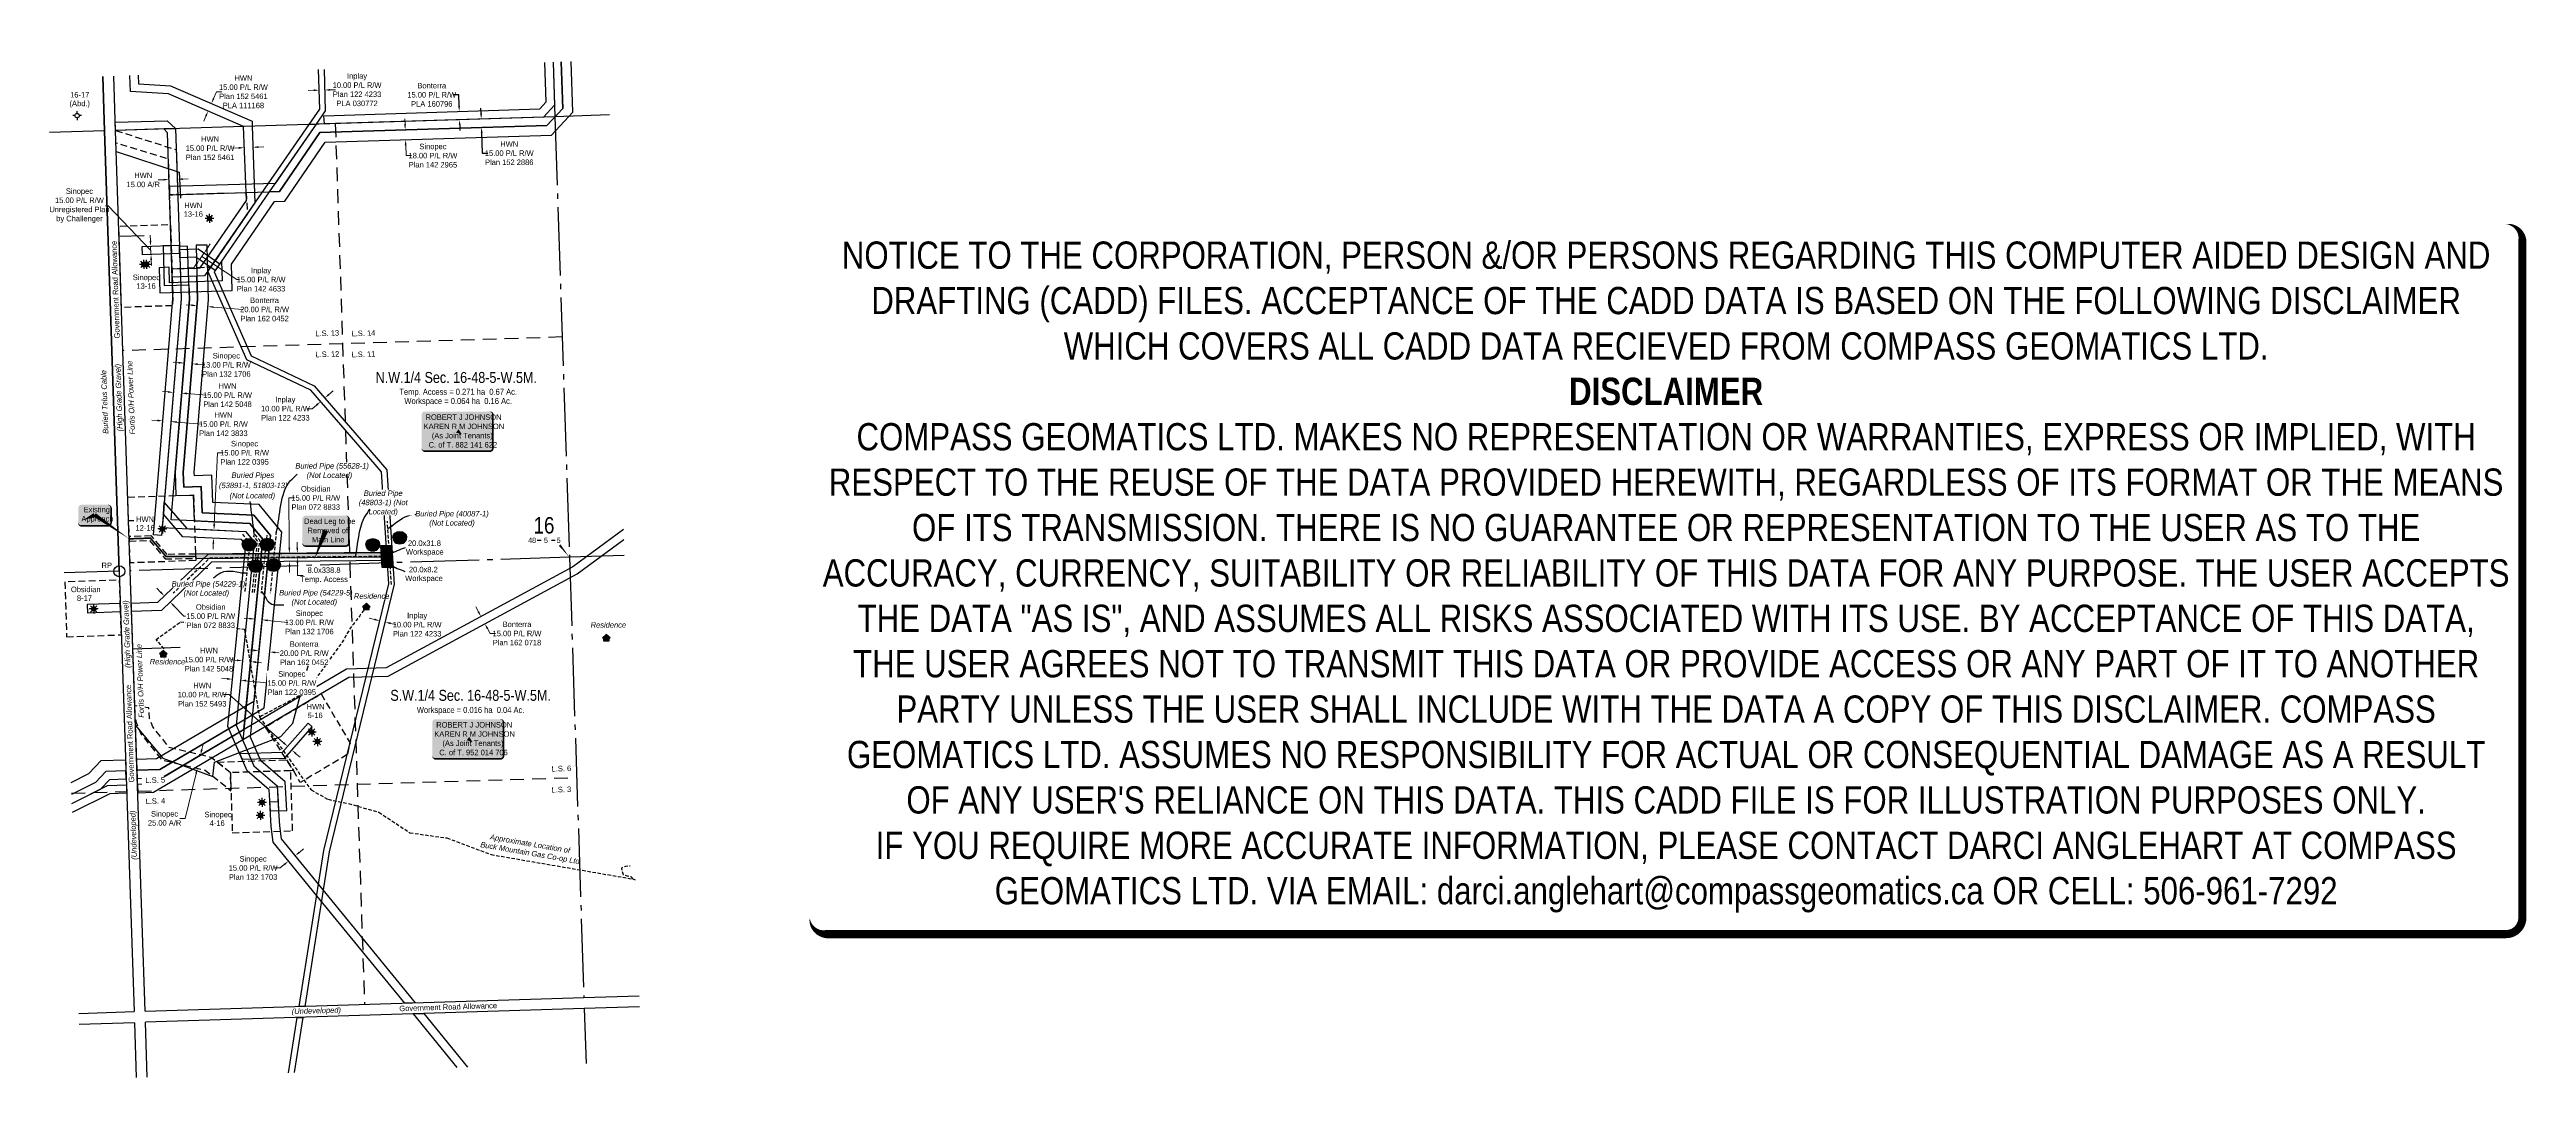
# Model space of a CAD drawing. Extents: x 654756 to 659274, y 5889593 to 5891468.
import ezdxf
from ezdxf.enums import TextEntityAlignment as Align

# ---------------------------------------------------------------- set-up
doc = ezdxf.new("R2010")
doc.units = 0
doc.header["$LTSCALE"] = 5
doc.header["$PDSIZE"] = 0.5
for name, pattern in [('foc-ACCESSROAD', [3.75, 2.5, -1.25]), ('foc-LSD', [8, 5, -3]), ('foc-QUARTERLINE', [33, 25, -3, 2, -3]), ('UG_PIPE', [1.875, 1.25, -0.625])]:
    doc.linetypes.add(name, pattern=pattern)
doc.layers.get('Defpoints').update_dxf_attribs({"color": 9})
for name, color, linetype in [('10', 1, 'Continuous'), ('35', 37, 'Continuous'), ('9', 3, 'Continuous'), ('AS-PIPE-UG', 44, 'UG_PIPE'), ('AS-PIPE-UG-T', 44, 'Continuous'), ('AS-POWER', 104, 'foc-POWER'), ('AS-POWER-T', 104, 'Continuous'), ('AS-RESIDENCE', 14, 'Continuous'), ('AS-ROADS', 254, 'Continuous'), ('AS-TELEPHONE-T', 224, 'Continuous'), ('AS-TELUS', 224, 'foc-TEL'), ('C-AR', 13, 'foc-ACCESSROAD'), ('C-RW', 13, 'Continuous'), ('C-SYMBOL', 7, 'Continuous'), ('C-WS', 13, 'foc-ACCESSROAD'), ('C-WS-S', 13, 'Continuous'), ('CG-NOTES', 7, 'Continuous'), ('DETAIL-T', 7, 'Continuous'), ('F-AR', 190, 'foc-ACCESSROAD'), ('F-RW', 190, 'Continuous'), ('F-WS', 190, 'foc-ACCESSROAD'), ('F-WS-S', 190, 'Continuous'), ('L-AREAWORK', 5, 'Continuous'), ('L-ROAD-T', 7, 'Continuous'), ('L-SEC', 7, 'Continuous'), ('L-SECLBL', 7, 'Continuous'), ('L-SECQ', 8, 'foc-QUARTERLINE'), ('L-SECTION-LSD', 7, 'foc-LSD'), ('P-CROSSINGS', 250, 'Continuous'), ('P-IOP2', 46, 'Continuous'), ('P-IOP2-H', 41, 'Continuous'), ('P-IOP3', 46, 'Continuous'), ('P-IOP3-H', 41, 'Continuous')]:
    doc.layers.add(name, color=color, linetype=linetype)
for name, color, linetype, lineweight in [('C-RW-T', 13, 'Continuous', 9), ('C-WS-T', 13, 'Continuous', 9), ('F-AR-T', 190, 'Continuous', 9), ('F-RW-T', 190, 'Continuous', 9), ('F-WS-T', 190, 'Continuous', 9), ('P-TEMP-T', 46, 'Continuous', 18), ('T-TEXT', 48, 'Continuous', 18)]:
    doc.layers.add(name, color=color, linetype=linetype, lineweight=lineweight)
doc.layers.add('DISCLAIMER', color=7, linetype='Continuous', plot=False)
doc.styles.add('100L', font='ARIALN.TTF', dxfattribs={"height": 11})
doc.styles.add('175L', font='ARIALN.TTF', dxfattribs={"height": 20})
doc.styles.add('80', font='ARIALN.TTF', dxfattribs={"height": 10})
doc.styles.add('80CG', font='ARIALN.TTF', dxfattribs={"height": 10})
doc.styles.add('80L', font='ARIALN.TTF', dxfattribs={"height": 10})
doc.styles.add('80LS', font='ARIALNI.TTF', dxfattribs={"height": 10})
doc.styles.add('Crossing', font='ARIALN.TTF', dxfattribs={"height": 10})
doc.styles.add('foc-LtypeFont', font='ARIALN.TTF', dxfattribs={"height": 7.35})
doc.styles.add('MtXpl_Arial_Narrow', font='ARIALNI.TTF')
doc.styles.add('SIMPLEX', font='ARIALN.TTF')
doc.linetypes.add('foc-POWER', pattern='A,6,-1,["P",foc-LtypeFont,S=0.2,R=0,X=-0.625,Y=-0.75],-1.24,4', length=12.24)
doc.linetypes.add('foc-POWER-NOLINE', pattern='A,0,-4,["P",foc-LtypeFont,S=0.2,R=0,X=-0.625,Y=-0.75],-8.24', length=12.24)
doc.linetypes.add('foc-TEL', pattern='A,2,-1,["T",foc-LtypeFont,S=0.2,R=0,X=-0.425,Y=-0.75],-1.24,8', length=12.24)
doc.linetypes.add('foc-TEL-NOLINE', pattern='A,0,-2,["T",foc-LtypeFont,S=0.2,R=0,X=-0.425,Y=-0.75],-10.24', length=12.24)
doc.dimstyles.new('Compass 5 000', dxfattribs={"dimscale": 5, "dimtxt": 9, "dimasz": 2, "dimexe": 0.2, "dimexo": 0.0625, "dimgap": 0.5, "dimtad": 0, "dimtih": 1, "dimtoh": 1, "dimzin": 0, "dimdsep": 46, "dimtxsty": '80CG', "dimcen": 0.1, "dimse1": 1, "dimse2": 1, "dimclrd": 256, "dimclrt": 256, "dimaunit": 1, "dimadec": 4, "dimazin": 0, "dimtfac": 0.06, "dimtofl": 0, "dimtmove": 0, "dimatfit": 1, "dimfxl": 0.2, "dimtolj": 1, "dimtzin": 0, "dimlwd": -1, "dimarcsym": 0})

# ---------------------------------------------------------------- blocks, each defined once
blk = doc.blocks.new('L-SECLBL')
at = {"layer": '9', "color": 7}
for p, q in [((-5.1, -27.8), (-12.3, -27.8)), ((20.7, -27.8), (13.5, -27.8))]:
    blk.add_line(p, q, dxfattribs=at)
at = {"layer": '10', "color": 2, "style": 'SIMPLEX'}
blk.add_attdef('SEC', text='', height=30, dxfattribs=at).set_placement((0, 0), align=Align.MIDDLE)
at = {"layer": '10', "color": 5, "style": '80L'}
blk.add_attdef('TWP', text='', height=9.5, dxfattribs=at).set_placement((-14.4, -27.4), align=Align.MIDDLE_RIGHT)
blk.add_attdef('RGE', text='', height=9.5, dxfattribs=at).set_placement((3.6, -27.4), align=Align.MIDDLE_CENTER)
blk.add_attdef('MER', text='', height=9.5, dxfattribs=at).set_placement((23.2, -27.4), align=Align.MIDDLE_LEFT)
blk = doc.blocks.new('*D372')
at = {"layer": 'Defpoints', "color": 0, "transparency": 16777216}
for p in [(655191.9, 5889987.6), (655211.3, 5889987.9), (655199.4, 5889978.3)]:
    blk.add_point(p, dxfattribs=at)
at = {"layer": 'F-RW-T', "transparency": 16777216}
for p, q in [((655211.5, 5890003.5), (655219.2, 5890009.8)), ((655176.3, 5889975), (655166.3, 5889975)), ((655184.1, 5889981.3), (655176.3, 5889975))]:
    blk.add_line(p, q, dxfattribs=at)
for points in [[(655183, 5889982.6), (655185.1, 5889980), (655191.9, 5889987.6)], [(655210.4, 5890004.8), (655212.5, 5890002.2), (655203.7, 5889997.2)]]:
    blk.add_solid(points, dxfattribs=at)
at = {"layer": 'F-RW-T', "transparency": 16777216, "insert": (655127.2, 5889975), "char_height": 10, "attachment_point": 5, "style": '80CG'}
blk.add_mtext('\\A1;Sinopec\\P15.00 P/L R/W\\PPlan 132 1703', dxfattribs=at)
blk = doc.blocks.new('*D373')
at = {"layer": 'Defpoints', "color": 0, "transparency": 16777216}
for p in [(655367.9, 5890423.8), (655328.3, 5890302.9), (655338, 5890300.6)]:
    blk.add_point(p, dxfattribs=at)
at = {"layer": 'F-RW-T', "transparency": 16777216}
for p, q in [((655348.5, 5890428.5), (655338.8, 5890430.8)), ((655377.6, 5890421.4), (655387.3, 5890419))]:
    blk.add_line(p, q, dxfattribs=at)
for points in [[(655348.9, 5890430.1), (655348.1, 5890426.9), (655358.2, 5890426.1)], [(655378, 5890423), (655377.2, 5890419.8), (655367.9, 5890423.8)]]:
    blk.add_solid(points, dxfattribs=at)
at = {"layer": 'F-RW-T', "transparency": 16777216, "insert": (655426.4, 5890419), "char_height": 10, "attachment_point": 5, "style": '80CG'}
blk.add_mtext('\\A1;Inplay\\P10.00 P/L R/W\\PPlan 122 4233', dxfattribs=at)
blk = doc.blocks.new('*D374')
at = {"layer": 'C-RW-T', "transparency": 16777216}
for p, q in [((654958.5, 5890478.4), (654951.5, 5890485.6)), ((654982.8, 5890453.2), (655000.8, 5890434.5)), ((655000.8, 5890434.5), (655010.8, 5890434.5))]:
    blk.add_line(p, q, dxfattribs=at)
for points in [[(654959.7, 5890479.6), (654957.3, 5890477.3), (654965.4, 5890471.2)], [(654984, 5890454.4), (654981.6, 5890452.1), (654975.8, 5890460.4)]]:
    blk.add_solid(points, dxfattribs=at)
at = {"layer": 'Defpoints', "color": 0, "transparency": 16777216}
for p in [(654977, 5890482.4), (654975.8, 5890460.4), (654987.4, 5890471.6)]:
    blk.add_point(p, dxfattribs=at)
at = {"layer": 'C-RW-T', "transparency": 16777216, "insert": (655049.9, 5890434.5), "char_height": 10, "attachment_point": 5, "style": '80CG', "bg_fill": 3, "box_fill_scale": 1.1, "bg_fill_color": 256, "bg_fill_true_color": 13158600, "bg_fill_transparency": 0}
blk.add_mtext('\\A1;Obsidian\\P15.00 P/L R/W\\PPlan 072 8833', dxfattribs=at)
blk = doc.blocks.new('*D375')
at = {"layer": 'Defpoints', "color": 0, "transparency": 16777216}
for p in [(655257.9, 5890832.6), (655324.2, 5890740.5), (655331.8, 5890747)]:
    blk.add_point(p, dxfattribs=at)
at = {"layer": 'F-RW-T', "transparency": 16777216}
for p, q in [((655265.5, 5890839.2), (655273.1, 5890845.7)), ((655235.2, 5890813.1), (655225.2, 5890813.1)), ((655242.8, 5890819.6), (655235.2, 5890813.1))]:
    blk.add_line(p, q, dxfattribs=at)
for points in [[(655241.7, 5890820.9), (655243.9, 5890818.3), (655250.4, 5890826.1)], [(655264.4, 5890840.4), (655266.6, 5890837.9), (655257.9, 5890832.6)]]:
    blk.add_solid(points, dxfattribs=at)
at = {"layer": 'F-RW-T', "transparency": 16777216, "insert": (655186.1, 5890813.1), "char_height": 10, "attachment_point": 5, "style": '80CG'}
blk.add_mtext('\\A1;Inplay\\P10.00 P/L R/W\\PPlan 122 4233', dxfattribs=at)
blk = doc.blocks.new('*D376')
at = {"layer": 'Defpoints', "color": 0, "transparency": 16777216}
for p in [(655087.7, 5890301.3), (655089.5, 5890319.3), (655102.6, 5890299.8)]:
    blk.add_point(p, dxfattribs=at)
at = {"layer": 'F-RW-T', "transparency": 16777216}
for p, q in [((655079.5, 5890320.2), (655069.6, 5890321.2)), ((655114.3, 5890316.8), (655158.7, 5890312.4))]:
    blk.add_line(p, q, dxfattribs=at)
for points in [[(655079.7, 5890321.9), (655079.3, 5890318.6), (655089.5, 5890319.3)], [(655114.5, 5890318.5), (655114.1, 5890315.1), (655104.4, 5890317.8)]]:
    blk.add_solid(points, dxfattribs=at)
at = {"layer": 'F-RW-T', "transparency": 16777216, "insert": (655197.8, 5890312.4), "char_height": 10, "attachment_point": 5, "style": '80CG', "bg_fill": 3, "box_fill_scale": 1.1, "bg_fill_color": 256, "bg_fill_true_color": 13158600, "bg_fill_transparency": 0}
blk.add_mtext('\\A1;Sinopec\\P15.00 P/L R/W\\PPlan 122 0395', dxfattribs=at)
blk = doc.blocks.new('*D377')
at = {"layer": 'Defpoints', "color": 0, "transparency": 16777216}
for p in [(655107.9, 5890353), (655107.1, 5890345.2), (655122, 5890343.7)]:
    blk.add_point(p, dxfattribs=at)
at = {"layer": 'F-RW-T', "transparency": 16777216}
for p, q in [((655097.9, 5890353.9), (655085.8, 5890355.2)), ((655132.7, 5890350.5), (655142.7, 5890349.5))]:
    blk.add_line(p, q, dxfattribs=at)
for points in [[(655098.1, 5890355.6), (655097.7, 5890352.3), (655107.9, 5890353)], [(655132.9, 5890352.2), (655132.6, 5890348.8), (655122.8, 5890351.5)]]:
    blk.add_solid(points, dxfattribs=at)
at = {"layer": 'F-RW-T', "transparency": 16777216, "insert": (655046.7, 5890355.2), "char_height": 10, "attachment_point": 5, "style": '80CG'}
blk.add_mtext('\\A1;HWN\\P15.00 P/L R/W\\PPlan 142 5048', dxfattribs=at)
blk = doc.blocks.new('*D378')
at = {"layer": 'Defpoints', "color": 0, "transparency": 16777216}
for p in [(655129.7, 5890420.9), (655142.6, 5890419.6), (655143.4, 5890427.8)]:
    blk.add_point(p, dxfattribs=at)
at = {"layer": 'F-RW-T', "transparency": 16777216}
for p, q in [((655120.5, 5890430.1), (655110.6, 5890431.1)), ((655153.4, 5890426.8), (655190.7, 5890423.1))]:
    blk.add_line(p, q, dxfattribs=at)
for points in [[(655120.7, 5890431.7), (655120.4, 5890428.4), (655130.5, 5890429.1)], [(655153.5, 5890428.5), (655153.2, 5890425.2), (655143.4, 5890427.8)]]:
    blk.add_solid(points, dxfattribs=at)
at = {"layer": 'F-RW-T', "transparency": 16777216, "insert": (655229.8, 5890423.1), "char_height": 10, "attachment_point": 5, "style": '80CG'}
blk.add_mtext('\\A1;Sinopec\\P13.00 P/L R/W\\PPlan 132 1706', dxfattribs=at)
blk = doc.blocks.new('*D381')
at = {"layer": 'Defpoints', "color": 0, "transparency": 16777216}
for p in [(655528.6, 5890425.9), (655535.8, 5890412.8), (655550, 5890420.5)]:
    blk.add_point(p, dxfattribs=at)
at = {"layer": 'F-RW-T', "transparency": 16777216}
for p, q in [((655538.1, 5890442.5), (655533.4, 5890451.3)), ((655554.8, 5890411.7), (655559.6, 5890402.9)), ((655559.6, 5890402.9), (655569.6, 5890402.9))]:
    blk.add_line(p, q, dxfattribs=at)
for points in [[(655539.6, 5890443.2), (655536.7, 5890441.7), (655542.9, 5890433.7)], [(655556.3, 5890412.5), (655553.3, 5890410.9), (655550, 5890420.5)]]:
    blk.add_solid(points, dxfattribs=at)
at = {"layer": 'F-RW-T', "transparency": 16777216, "insert": (655608.6, 5890402.9), "char_height": 10, "attachment_point": 5, "style": '80CG'}
blk.add_mtext('\\A1;Bonterra\\P15.00 P/L R/W\\PPlan 162 0718', dxfattribs=at)
blk = doc.blocks.new('*D382')
at = {"layer": 'Defpoints', "color": 0, "transparency": 16777216}
for p in [(655203.8, 5890212.2), (655197.8, 5890190.3), (655211.3, 5890205.6)]:
    blk.add_point(p, dxfattribs=at)
at = {"layer": 'F-RW-T', "transparency": 16777216}
for p, q in [((655083.4, 5890291.3), (655073.4, 5890291.3)), ((655182.8, 5890203.5), (655083.4, 5890291.3)), ((655205.3, 5890183.6), (655212.8, 5890177))]:
    blk.add_line(p, q, dxfattribs=at)
for points in [[(655183.9, 5890204.7), (655181.7, 5890202.2), (655190.3, 5890196.9)], [(655206.4, 5890184.9), (655204.2, 5890182.4), (655197.8, 5890190.3)]]:
    blk.add_solid(points, dxfattribs=at)
at = {"layer": 'F-RW-T', "transparency": 16777216, "insert": (655034.3, 5890291.3), "char_height": 10, "attachment_point": 5, "style": '80CG'}
blk.add_mtext('\\A1;HWN\\P10.00 P/L R/W\\PPlan 152 5493', dxfattribs=at)
blk = doc.blocks.new('*D384')
at = {"layer": 'Defpoints', "color": 0, "transparency": 16777216}
for p in [(655055.8, 5890591.9), (655057.7, 5890576.7), (655058.4, 5890591.7)]:
    blk.add_point(p, dxfattribs=at)
at = {"layer": 'F-RW-T', "transparency": 16777216}
for p, q in [((655056.3, 5890601.9), (655062.5, 5890732.6)), ((655062.5, 5890732.6), (655072.5, 5890732.6)), ((655054.6, 5890566.9), (655054.2, 5890556.9))]:
    blk.add_line(p, q, dxfattribs=at)
for points in [[(655053, 5890566.9), (655056.3, 5890566.8), (655055.1, 5890576.9)], [(655054.6, 5890601.9), (655058, 5890601.8), (655055.8, 5890591.9)]]:
    blk.add_solid(points, dxfattribs=at)
at = {"layer": 'F-RW-T', "transparency": 16777216, "insert": (655111.6, 5890732.6), "char_height": 10, "attachment_point": 5, "style": '80CG'}
blk.add_mtext('\\A1;Sinopec\\P15.00 P/L R/W\\PPlan 122 0395', dxfattribs=at)
blk = doc.blocks.new('*D385')
at = {"layer": 'Defpoints', "color": 0, "transparency": 16777216}
for p in [(654982.5, 5890851), (654997.4, 5890849.7), (654996.7, 5890841.5)]:
    blk.add_point(p, dxfattribs=at)
at = {"layer": 'F-RW-T', "transparency": 16777216}
for p, q in [((654971.8, 5890843.6), (654961.8, 5890844.4)), ((655006.7, 5890840.7), (655041.4, 5890837.8))]:
    blk.add_line(p, q, dxfattribs=at)
for points in [[(654972, 5890845.2), (654971.7, 5890841.9), (654981.8, 5890842.8)], [(655006.8, 5890842.4), (655006.6, 5890839), (654996.7, 5890841.5)]]:
    blk.add_solid(points, dxfattribs=at)
at = {"layer": 'F-RW-T', "transparency": 16777216, "insert": (655080.5, 5890837.8), "char_height": 10, "attachment_point": 5, "style": '80CG'}
blk.add_mtext('\\A1;HWN\\P15.00 P/L R/W\\PPlan 142 5048', dxfattribs=at)
blk = doc.blocks.new('*D386')
at = {"layer": 'Defpoints', "color": 0, "transparency": 16777216}
for p in [(655016.1, 5890895), (654995.3, 5890824.6), (655010.2, 5890823.3)]:
    blk.add_point(p, dxfattribs=at)
at = {"layer": 'F-RW-T', "transparency": 16777216}
for p, q in [((654991.3, 5890897), (654981.3, 5890897.8)), ((655026.1, 5890894.1), (655039.4, 5890893))]:
    blk.add_line(p, q, dxfattribs=at)
for points in [[(654991.4, 5890898.7), (654991.1, 5890895.3), (655001.2, 5890896.2)], [(655026.2, 5890895.8), (655025.9, 5890892.5), (655016.1, 5890895)]]:
    blk.add_solid(points, dxfattribs=at)
at = {"layer": 'F-RW-T', "transparency": 16777216, "insert": (655078.4, 5890893), "char_height": 10, "attachment_point": 5, "style": '80CG'}
blk.add_mtext('\\A1;Sinopec\\P13.00 P/L R/W\\PPlan 132 1706', dxfattribs=at)
blk = doc.blocks.new('*D387')
at = {"layer": 'Defpoints', "color": 0, "transparency": 16777216}
for p in [(655137.2, 5890365.3), (655157.1, 5890363.3), (655157.7, 5890369.2)]:
    blk.add_point(p, dxfattribs=at)
at = {"layer": 'F-RW-T', "transparency": 16777216}
for p, q in [((655127.9, 5890372.2), (655117.9, 5890373.2)), ((655167.7, 5890368.3), (655180.8, 5890366.9))]:
    blk.add_line(p, q, dxfattribs=at)
for points in [[(655128, 5890373.9), (655127.7, 5890370.5), (655137.8, 5890371.2)], [(655167.8, 5890369.9), (655167.5, 5890366.6), (655157.7, 5890369.2)]]:
    blk.add_solid(points, dxfattribs=at)
at = {"layer": 'F-RW-T', "transparency": 16777216, "insert": (655220.4, 5890366.9), "char_height": 10, "attachment_point": 5, "style": '80CG', "bg_fill": 3, "box_fill_scale": 1.1, "bg_fill_color": 256, "bg_fill_true_color": 13158600, "bg_fill_transparency": 0}
blk.add_mtext('\\A1;Bonterra\\P20.00 P/L R/W\\PPlan 162 0452', dxfattribs=at)
blk = doc.blocks.new('*D388')
at = {"layer": 'Defpoints', "color": 0, "transparency": 16777216}
for p in [(655405.2, 5891303.8), (655446.6, 5891323.1), (655447.2, 5891305.1)]:
    blk.add_point(p, dxfattribs=at)
at = {"layer": 'F-RW-T', "transparency": 16777216}
for p, q in [((655404.3, 5891331.8), (655403.9, 5891341.7)), ((655405.5, 5891293.8), (655406.1, 5891274.8)), ((655406.1, 5891274.8), (655416.1, 5891274.8))]:
    blk.add_line(p, q, dxfattribs=at)
for points in [[(655405.9, 5891331.8), (655402.6, 5891331.7), (655404.6, 5891321.8)], [(655407.1, 5891293.8), (655403.8, 5891293.7), (655405.2, 5891303.8)]]:
    blk.add_solid(points, dxfattribs=at)
at = {"layer": 'F-RW-T', "transparency": 16777216, "insert": (655455.2, 5891274.8), "char_height": 10, "attachment_point": 5, "style": '80CG'}
blk.add_mtext('\\A1;Sinopec\\P18.00 P/L R/W\\PPlan 142 2965', dxfattribs=at)
blk = doc.blocks.new('*D389')
at = {"layer": 'Defpoints', "color": 0, "transparency": 16777216}
for p in [(654937.5, 5891109.3), (654938.1, 5891094.3), (654940.3, 5891109.4)]:
    blk.add_point(p, dxfattribs=at)
at = {"layer": 'F-RW-T', "transparency": 16777216}
for p, q in [((654862.9, 5891183.5), (654857.9, 5891183.5)), ((654940.6, 5891101.9), (654862.9, 5891183.5)), ((654940, 5891119.4), (654939.6, 5891129.4)), ((654940.9, 5891094.4), (654940.3, 5891109.4)), ((654941.2, 5891084.4), (654941.6, 5891074.4))]:
    blk.add_line(p, q, dxfattribs=at)
for points in [[(654941.6, 5891119.4), (654938.3, 5891119.3), (654940.3, 5891109.4)], [(654942.9, 5891084.5), (654939.6, 5891084.3), (654940.9, 5891094.4)]]:
    blk.add_solid(points, dxfattribs=at)
at = {"layer": 'F-RW-T', "transparency": 16777216, "insert": (654810.4, 5891183.5), "char_height": 10, "attachment_point": 5, "style": '80CG'}
blk.add_mtext('\\A1;Sinopec\\P15.00 P/L R/W\\PUnregistered Plan\\Pby Challenger', dxfattribs=at)
blk = doc.blocks.new('*D390')
at = {"layer": 'Defpoints', "color": 0, "transparency": 16777216}
for p in [(655111.1, 5891289.3), (655111.9, 5891271.2), (655127.6, 5891271.9)]:
    blk.add_point(p, dxfattribs=at)
at = {"layer": 'F-RW-T', "transparency": 16777216}
for p, q in [((655101.1, 5891288.9), (655087.8, 5891288.3)), ((655136.8, 5891290.5), (655146.8, 5891290.9))]:
    blk.add_line(p, q, dxfattribs=at)
for points in [[(655101, 5891290.6), (655101.1, 5891287.2), (655111.1, 5891289.3)], [(655136.7, 5891292.1), (655136.8, 5891288.8), (655126.8, 5891290)]]:
    blk.add_solid(points, dxfattribs=at)
at = {"layer": 'F-RW-T', "transparency": 16777216, "insert": (655048.7, 5891288.3), "char_height": 10, "attachment_point": 5, "style": '80CG'}
blk.add_mtext('\\A1;HWN\\P15.00 P/L R/W\\PPlan 152 5461', dxfattribs=at)
blk = doc.blocks.new('*D391')
at = {"layer": 'Defpoints', "color": 0, "transparency": 16777216}
for p in [(655562.9, 5891342.3), (655543.8, 5891326.2), (655563.4, 5891326.8)]:
    blk.add_point(p, dxfattribs=at)
at = {"layer": 'F-RW', "transparency": 16777216}
for p, q in [((655543, 5891351.6), (655542.7, 5891361.6)), ((655544.1, 5891316.2), (655545.3, 5891279.3)), ((655545.3, 5891279.3), (655555.3, 5891279.3))]:
    blk.add_line(p, q, dxfattribs=at)
for points in [[(655544.7, 5891351.7), (655541.3, 5891351.6), (655543.3, 5891341.6)], [(655545.8, 5891316.3), (655542.5, 5891316.2), (655543.8, 5891326.2)]]:
    blk.add_solid(points, dxfattribs=at)
at = {"layer": 'F-RW', "transparency": 16777216, "insert": (655594.4, 5891279.3), "char_height": 10, "attachment_point": 5, "style": '80CG'}
blk.add_mtext('\\A1;HWN\\P15.00 P/L R/W\\PPlan 152 2886', dxfattribs=at)
blk = doc.blocks.new('*D392')
at = {"layer": 'Defpoints', "color": 0, "transparency": 16777216}
for p in [(655491.3, 5891355), (655491.8, 5891340), (655503.2, 5891355.4)]:
    blk.add_point(p, dxfattribs=at)
at = {"layer": 'F-RW', "transparency": 16777216}
for p, q in [((655502.2, 5891385.8), (655492.2, 5891385.8)), ((655502.9, 5891365.4), (655502.2, 5891385.8)), ((655504, 5891330.4), (655504.3, 5891320.4))]:
    blk.add_line(p, q, dxfattribs=at)
for points in [[(655504.5, 5891365.5), (655501.2, 5891365.4), (655503.2, 5891355.4)], [(655505.6, 5891330.5), (655502.3, 5891330.4), (655503.7, 5891340.4)]]:
    blk.add_solid(points, dxfattribs=at)
at = {"layer": 'F-RW', "transparency": 16777216, "insert": (655453.1, 5891385.8), "char_height": 10, "attachment_point": 5, "style": '80CG'}
blk.add_mtext('\\A1;Bonterra\\P15.00 P/L R/W\\PPLA 160796', dxfattribs=at)
blk = doc.blocks.new('*D393')
at = {"layer": 'Defpoints', "color": 0, "transparency": 16777216}
for p in [(655028.9, 5891085.1), (655037.4, 5891097.5), (655037.8, 5891097.2)]:
    blk.add_point(p, dxfattribs=at)
at = {"layer": 'F-RW-T', "transparency": 16777216}
for p, q in [((655043.5, 5891105.5), (655049.1, 5891113.7)), ((655023.6, 5891076.6), (655018, 5891068.4)), ((655029.3, 5891084.9), (655037.8, 5891097.2)), ((655033.5, 5891091), (655097.6, 5891048.6)), ((655097.6, 5891048.6), (655102.6, 5891048.6))]:
    blk.add_line(p, q, dxfattribs=at)
for points in [[(655022.2, 5891077.6), (655025, 5891075.7), (655029.3, 5891084.9)], [(655042.1, 5891106.4), (655044.8, 5891104.5), (655037.8, 5891097.2)]]:
    blk.add_solid(points, dxfattribs=at)
at = {"layer": 'F-RW-T', "transparency": 16777216, "insert": (655141.7, 5891048.6), "char_height": 10, "attachment_point": 5, "style": '80CG'}
blk.add_mtext('\\A1;Inplay\\P15.00 P/L R/W\\PPlan 142 4633', dxfattribs=at)
blk = doc.blocks.new('res_occ')
for points in [[(0.1, 0.89), (-1.26, -0.37), (1.46, -0.37)], [(-0.9, -1.43), (1.1, -1.43), (1.1, -0.37), (-0.9, -0.37)]]:
    blk.add_hatch(color=14).paths.add_polyline_path(points)
at = {"color": 14}
for points in [[(0.1, 0.89), (-1.26, -0.37), (1.46, -0.37)], [(-0.9, -1.43), (1.1, -1.43), (1.1, -0.37), (-0.9, -0.37)]]:
    blk.add_lwpolyline(points, close=True, dxfattribs=at)
blk = doc.blocks.new('GAS')
h = blk.add_hatch(color=255)
h.dxf.hatch_style = 1
edge = h.paths.add_edge_path()
edge.add_arc((0, 0), 0.9, 0, 360)
for p, q in [((-0.81, 0), (-1.62, 0)), ((-0.57, 0.57), (-1.14, 1.14)), ((0, 0.81), (0, 1.62)), ((0.57, 0.57), (1.14, 1.14)), ((1.62, 0), (0.81, 0)), ((-0.57, -0.57), (-1.14, -1.14)), ((0, -0.81), (0, -1.62)), ((1.14, -1.14), (0.57, -0.57))]:
    blk.add_line(p, q)
blk.add_circle((0, 0), 0.8)
blk = doc.blocks.new('GABD')
for p, q in [((-0.81, 0), (-1.62, 0)), ((0, 0.81), (0, 1.62)), ((1.62, 0), (0.81, 0)), ((0, -0.81), (0, -1.62))]:
    blk.add_line(p, q)
blk.add_circle((0, 0), 0.8)
blk = doc.blocks.new('*D395')
at = {"layer": 'Defpoints', "color": 0, "transparency": 16777216}
for p in [(654961.4, 5890777.2), (654976.3, 5890776), (654977.4, 5890789.6)]:
    blk.add_point(p, dxfattribs=at)
at = {"layer": 'F-RW-T', "transparency": 16777216}
for p, q in [((654952.5, 5890791.6), (654942.6, 5890792.4)), ((654987.4, 5890788.7), (655033.9, 5890784.9))]:
    blk.add_line(p, q, dxfattribs=at)
for points in [[(654952.7, 5890793.3), (654952.4, 5890789.9), (654962.5, 5890790.8)], [(654987.5, 5890790.4), (654987.2, 5890787.1), (654977.4, 5890789.6)]]:
    blk.add_solid(points, dxfattribs=at)
at = {"layer": 'F-RW-T', "transparency": 16777216, "insert": (655073, 5890784.9), "char_height": 10, "attachment_point": 5, "style": '80CG'}
blk.add_mtext('\\A1;HWN\\P15.00 P/L R/W\\PPlan 142 3833', dxfattribs=at)
blk = doc.blocks.new('*U398')
h = blk.add_hatch(color=59)
edge = h.paths.add_edge_path()
edge.add_line((-59, -37), (59, -37))
edge.add_arc((59, -31), 6, 270, 360)
edge.add_line((65, -31), (65, 29.5))
edge.add_arc((59, 29.5), 6, 0, 90)
edge.add_line((59, 35.5), (-59, 35.5))
edge.add_arc((-59, 29.5), 6, 90, 180)
edge.add_line((-65, 29.5), (-65, -31))
edge.add_arc((-59, -31), 6, 180, 270)
at = {"color": 1, "flags": 128}
blk.add_lwpolyline([(-59, -37, 3, 3, 0), (59, -37, 3, 3, 0.414214), (65, -31, 3, 3, 0), (65, 29.5, 3, 0, 0.414214), (59, 35.5, 0, 0, 0), (-59, 35.5, 0, 0, 0.414214), (-65, 29.5, 0, 0, 0), (-65, -31, 0, 3, 0.414214)], format="xyseb", close=True, dxfattribs=at)
blk.add_lwpolyline([(8.4, -6.2, 0, 7.5, 0), (0, 0, 0, 0, 0)], format="xyseb", dxfattribs=at)
at = {"color": 1, "style": '80'}
blk.add_attdef('ENTER_TEXT_001', (-36, -5), '', height=10, dxfattribs=at)
blk = doc.blocks.new('*D400')
at = {"layer": 'C-RW-T', "transparency": 16777216}
for p, q in [((655202.4, 5890650.2), (655192.4, 5890650.2)), ((655192.4, 5890650.2), (655193.2, 5890569.2)), ((655193.2, 5890559.2), (655193.2, 5890569.2)), ((655193.6, 5890524.3), (655193.7, 5890514.3))]:
    blk.add_line(p, q, dxfattribs=at)
for points in [[(655194.9, 5890559.3), (655191.6, 5890559.2), (655193.3, 5890549.2)], [(655195.2, 5890524.3), (655191.9, 5890524.2), (655193.5, 5890534.3)]]:
    blk.add_solid(points, dxfattribs=at)
at = {"layer": 'Defpoints', "color": 0, "transparency": 16777216}
for p in [(655193.3, 5890549.2), (655205.7, 5890549.3), (655205.9, 5890534.4)]:
    blk.add_point(p, dxfattribs=at)
at = {"layer": 'C-RW-T', "transparency": 16777216, "insert": (655241.5, 5890650.2), "char_height": 10, "attachment_point": 5, "style": '80CG'}
blk.add_mtext('\\A1;Obsidian\\P15.00 P/L R/W\\PPlan 072 8833', dxfattribs=at)
blk = doc.blocks.new('*D407')
at = {"layer": 'Defpoints', "color": 0, "transparency": 16777216}
for p in [(655044.8, 5890999.3), (655022.6, 5890973.8), (655042.5, 5890972.1)]:
    blk.add_point(p, dxfattribs=at)
at = {"layer": 'F-RW-T', "transparency": 16777216}
for p, q in [((655014.9, 5891001.8), (655004.9, 5891002.6)), ((655054.7, 5890998.5), (655108.6, 5890994.1))]:
    blk.add_line(p, q, dxfattribs=at)
for points in [[(655015, 5891003.5), (655014.7, 5891000.2), (655024.8, 5891001)], [(655054.9, 5891000.2), (655054.6, 5890996.9), (655044.8, 5890999.3)]]:
    blk.add_solid(points, dxfattribs=at)
at = {"layer": 'F-RW-T', "transparency": 16777216, "insert": (655148.1, 5890994.1), "char_height": 10, "attachment_point": 5, "style": '80CG'}
blk.add_mtext('\\A1;Bonterra\\P20.00 P/L R/W\\PPlan 162 0452', dxfattribs=at)
blk = doc.blocks.new('*U409')
h = blk.add_hatch(color=254)
edge = h.paths.add_edge_path()
edge.add_line((-36.5, -28.5), (36.5, -28.5))
edge.add_arc((36.5, -22.5), 6, 270, 360)
edge.add_line((42.5, -22.5), (42.5, 21))
edge.add_arc((36.5, 21), 6, 0, 90)
edge.add_line((36.5, 27), (-36.5, 27))
edge.add_arc((-36.5, 21), 6, 90, 180)
edge.add_line((-42.5, 21), (-42.5, -22.5))
edge.add_arc((-36.5, -22.5), 6, 180, 270)
at = {"color": 1, "flags": 128}
blk.add_lwpolyline([(-36.5, -28.5, 3, 3, 0), (36.5, -28.5, 3, 3, 0.414214), (42.5, -22.5, 3, 3, 0), (42.5, 21, 3, 0, 0.414214), (36.5, 27, 0, 0, 0), (-36.5, 27, 0, 0, 0.414214), (-42.5, 21, 0, 0, 0), (-42.5, -22.5, 0, 3, 0.414214)], format="xyseb", close=True, dxfattribs=at)
blk.add_lwpolyline([(-20.5, -52.3, 0, 10, 0), (0, 0, 5, 5, 0)], format="xyseb", dxfattribs=at)
at = {"color": 1, "style": '80'}
blk.add_attdef('ENTER_TEXT_001', (-36, -5), '', height=10, dxfattribs=at)
blk = doc.blocks.new('xing2')
h = blk.add_hatch(color=50)
h.dxf.hatch_style = 1
edge = h.paths.add_edge_path()
edge.add_ellipse((0, 0), major_axis=(-12.5, 0), ratio=0.816297, start_angle=0, end_angle=360)
h = blk.add_hatch(color=250)
h.dxf.hatch_style = 1
edge = h.paths.add_edge_path()
edge.add_ellipse((0, -2), major_axis=(-12.5, 0), ratio=0.816297, start_angle=0, end_angle=180)
edge.add_line((12.5, -2), (12.5, 0))
edge.add_ellipse((0, 0), major_axis=(-12.5, 0), ratio=0.816297, start_angle=0, end_angle=180, ccw=False)
edge.add_line((-12.5, 0), (-12.5, -2))
at = {"color": 250}
blk.add_ellipse((0, 0), major_axis=(-12.5, 0), ratio=0.816297, dxfattribs=at)
blk.add_ellipse((0, -2), major_axis=(-12.5, 0), ratio=0.816297, start_param=0, end_param=3.141593, dxfattribs=at)
at = {"color": 250, "style": 'Crossing'}
blk.add_attdef('CROSSING', text='', height=9, dxfattribs=at).set_placement((0.1, 0), align=Align.MIDDLE_CENTER)
at = {"color": 250, "style": 'Crossing', "flags": 1}
for tag, p in [('DESCRIPTION', (0.1, -25.8)), ('LOCATION', (0.1, -39.3)), ('OWNER', (0.1, -12.5)), ('DWG_REF', (0.1, -52.8))]:
    blk.add_attdef(tag, text='', height=9, dxfattribs=at).set_placement(p, align=Align.MIDDLE_CENTER)
blk = doc.blocks.new('RP')
at = {"layer": '35', "color": 3}
blk.add_circle((0, 0), 10, dxfattribs=at)
at = {"layer": '35', "color": 3, "style": '80'}
blk.add_attdef('RP_001', (-32.4, 5.8), '', height=10, dxfattribs=at)
blk = doc.blocks.new('*D472')
at = {"layer": 'Defpoints', "color": 0, "transparency": 16777216}
for p in [(655020, 5890183.9), (655014.2, 5890159.6), (655025.4, 5890156.9)]:
    blk.add_point(p, dxfattribs=at)
at = {"layer": 'F-AR-T', "transparency": 16777216}
for p, q in [((655033.6, 5890191), (655035.9, 5890200.7)), ((655023.1, 5890147.2), (655003.5, 5890065.5)), ((655003.5, 5890065.5), (654993.5, 5890065.5))]:
    blk.add_line(p, q, dxfattribs=at)
for points in [[(655031.9, 5890191.4), (655035.2, 5890190.6), (655031.2, 5890181.2)], [(655021.4, 5890147.6), (655024.7, 5890146.8), (655025.4, 5890156.9)]]:
    blk.add_solid(points, dxfattribs=at)
at = {"layer": 'F-AR-T', "transparency": 16777216, "insert": (654965.7, 5890065.5), "char_height": 10, "attachment_point": 5, "style": '80CG'}
blk.add_mtext('\\A1;Sinopec\\P25.00 A/R', dxfattribs=at)
blk = doc.blocks.new('*D476')
at = {"layer": 'Defpoints', "color": 0, "transparency": 16777216}
for p in [(655029.7, 5891362.8), (655035.7, 5891376.6), (655051.1, 5891369.9)]:
    blk.add_point(p, dxfattribs=at)
at = {"layer": 'F-RW-T', "transparency": 16777216}
for p, q in [((655055.1, 5891379), (655060.4, 5891391.3)), ((655060.4, 5891391.3), (655070.4, 5891391.3)), ((655041.1, 5891347), (655037.1, 5891337.8))]:
    blk.add_line(p, q, dxfattribs=at)
for points in [[(655039.5, 5891347.6), (655042.6, 5891346.3), (655045.1, 5891356.1)], [(655053.6, 5891379.7), (655056.6, 5891378.3), (655051.1, 5891369.9)]]:
    blk.add_solid(points, dxfattribs=at)
at = {"layer": 'F-RW-T', "transparency": 16777216, "insert": (655109.5, 5891391.3), "char_height": 10, "attachment_point": 5, "style": '80CG'}
blk.add_mtext('\\A1;HWN\\P15.00 P/L R/W\\PPlan 152 5461\\PPLA 111168', dxfattribs=at)
blk = doc.blocks.new('*D477')
at = {"layer": 'Defpoints', "color": 0, "transparency": 16777216}
for p in [(655247.5, 5891403), (655257.5, 5891403.3), (655257.7, 5891394.5)]:
    blk.add_point(p, dxfattribs=at)
at = {"layer": 'F-RW-T', "transparency": 16777216}
for p, q in [((655237.7, 5891394), (655227.7, 5891393.8)), ((655267.7, 5891394.8), (655277.7, 5891395.1))]:
    blk.add_line(p, q, dxfattribs=at)
for points in [[(655237.7, 5891395.7), (655237.7, 5891392.4), (655247.7, 5891394.3)], [(655267.7, 5891396.5), (655267.7, 5891393.1), (655257.7, 5891394.5)]]:
    blk.add_solid(points, dxfattribs=at)
at = {"layer": 'F-RW-T', "transparency": 16777216, "insert": (655316.8, 5891395.1), "char_height": 10, "attachment_point": 5, "style": '80CG'}
blk.add_mtext('\\A1;Inplay\\P10.00 P/L R/W\\PPlan 122 4233\\PPLA 030772', dxfattribs=at)
blk = doc.blocks.new('*D478')
at = {"layer": 'Defpoints', "color": 0, "transparency": 16777216}
for p in [(654973.8, 5891237.1), (654988.5, 5891237.6), (654988.7, 5891231.7)]:
    blk.add_point(p, dxfattribs=at)
at = {"layer": 'F-AR-T', "transparency": 16777216}
for p, q in [((654964, 5891230.9), (654954, 5891230.6)), ((654998.7, 5891232.1), (655008.7, 5891232.4))]:
    blk.add_line(p, q, dxfattribs=at)
for points in [[(654963.9, 5891232.6), (654964, 5891229.3), (654974, 5891231.3)], [(654998.7, 5891233.7), (654998.8, 5891230.4), (654988.7, 5891231.7)]]:
    blk.add_solid(points, dxfattribs=at)
at = {"layer": 'F-AR-T', "transparency": 16777216, "insert": (654926.7, 5891230.6), "char_height": 10, "attachment_point": 5, "style": '80CG'}
blk.add_mtext('\\A1;HWN\\P15.00 A/R', dxfattribs=at)
blk = doc.blocks.new('*D483')
at = {"layer": 'Defpoints', "color": 0, "transparency": 16777216}
for p in [(655090.3, 5890548.3), (655090.4, 5890540.3), (655207.9, 5890541.4)]:
    blk.add_point(p, dxfattribs=at)
at = {"layer": 'P-TEMP-T', "transparency": 16777216}
for p, q in [((655207.7, 5890559.4), (655207.6, 5890569.4)), ((655208, 5890531.4), (655208.2, 5890508.7)), ((655208.2, 5890508.7), (655218.2, 5890508.7))]:
    blk.add_line(p, q, dxfattribs=at)
for points in [[(655209.4, 5890559.4), (655206.1, 5890559.4), (655207.8, 5890549.4)], [(655209.7, 5890531.4), (655206.3, 5890531.4), (655207.9, 5890541.4)]]:
    blk.add_solid(points, dxfattribs=at)
at = {"layer": 'P-TEMP-T', "transparency": 16777216, "insert": (655256.6, 5890508.7), "char_height": 10, "attachment_point": 5, "style": '80CG'}
blk.add_mtext('\\A1;8.0x338.8\\PTemp. Access', dxfattribs=at)
blk = doc.blocks.new('*U490')
h = blk.add_hatch(color=255)
edge = h.paths.add_edge_path()
edge.add_line((-24, -20), (24, -20))
edge.add_arc((24, -14), 6, 270, 360)
edge.add_line((30, -14), (30, 12.5))
edge.add_arc((24, 12.5), 6, 0, 90)
edge.add_line((24, 18.5), (-24, 18.5))
edge.add_arc((-24, 12.5), 6, 90, 180)
edge.add_line((-30, 12.5), (-30, -14))
edge.add_arc((-24, -14), 6, 180, 270)
at = {"color": 1, "flags": 128}
blk.add_lwpolyline([(-24, -20, 3, 3, 0), (24, -20, 3, 3, 0.414214), (30, -14, 3, 3, 0), (30, 12.5, 3, 0, 0.414214), (24, 18.5, 0, 0, 0), (-24, 18.5, 0, 0, 0.414214), (-30, 12.5, 0, 0, 0), (-30, -14, 0, 3, 0.414214)], format="xyseb", close=True, dxfattribs=at)
for points in [[(-21.7, -9.8, 0, 7.5, 0), (0, 0, 0, 0, 0)], [(63.2, -43.7, 0, 7.5, 0), (0, 0, 0, 0, 0)]]:
    blk.add_lwpolyline(points, format="xyseb", dxfattribs=at)
at = {"color": 1, "style": '80'}
blk.add_attdef('ENTER_TEXT_001', (-26.8, -4.9), '', height=10, dxfattribs=at)
blk = doc.blocks.new('Disclaimer_Legal')
at = {"layer": 'DISCLAIMER', "color": 254, "flags": 128}
blk.add_lwpolyline([(-3613, -1105, 37.5, 37.5, 0), (4096, -1105, 37.5, 37.5, 0.414214), (4171, -1030, 37.5, 37.5, 0), (4171, 2079, 37.5, 0, 0.414214), (4096, 2154, 0, 0, 0), (-3613, 2154, 0, 0, 0.414214), (-3688, 2079, 0, 0, 0), (-3688, -1030, 0, 37.5, 0.414214)], format="xyseb", close=True, dxfattribs=at)
at = {"layer": 'DISCLAIMER', "color": 254, "insert": (242, 534), "char_height": 125, "width": 7717.57, "attachment_point": 5, "style": '80'}
blk.add_mtext('NOTICE TO THE CORPORATION, PERSON &/OR PERSONS REGARDING THIS COMPUTER AIDED DESIGN AND DRAFTING (CADD) FILES. ACCEPTANCE OF THE CADD DATA IS BASED ON THE FOLLOWING DISCLAIMER WHICH COVERS ALL CADD DATA RECIEVED FROM COMPASS GEOMATICS LTD.\\P{\\fArial Narrow|b1|i0|c0|p34;DISCLAIMER}\\PCOMPASS GEOMATICS LTD. MAKES NO REPRESENTATION OR WARRANTIES, EXPRESS OR IMPLIED, WITH RESPECT TO THE REUSE OF THE DATA PROVIDED HEREWITH, REGARDLESS OF ITS FORMAT OR THE MEANS OF ITS TRANSMISSION. THERE IS NO GUARANTEE OR REPRESENTATION TO THE USER AS TO THE ACCURACY, CURRENCY, SUITABILITY OR RELIABILITY OF THIS DATA FOR ANY PURPOSE. THE USER ACCEPTS THE DATA "AS IS", AND ASSUMES ALL RISKS ASSOCIATED WITH ITS USE. BY ACCEPTANCE OF THIS DATA, THE USER AGREES NOT TO TRANSMIT THIS DATA OR PROVIDE ACCESS OR ANY PART OF IT TO ANOTHER PARTY UNLESS THE USER SHALL INCLUDE WITH THE DATA A COPY OF THIS DISCLAIMER. COMPASS GEOMATICS LTD. ASSUMES NO RESPONSIBILITY FOR ACTUAL OR CONSEQUENTIAL DAMAGE AS A RESULT OF ANY USER\'S RELIANCE ON THIS DATA. THIS CADD FILE IS FOR ILLUSTRATION PURPOSES ONLY.\\PIF YOU REQUIRE MORE ACCURATE INFORMATION, PLEASE CONTACT DARCI ANGLEHART AT COMPASS GEOMATICS LTD. VIA EMAIL: darci.anglehart@compassgeomatics.ca OR CELL: 506-961-7292', dxfattribs=at)

msp = doc.modelspace()

# ---------------------------------------------------------------- hatches: boundary and pattern name
at = {"layer": 'P-IOP2-H'}
h = msp.add_hatch(color=256, dxfattribs=at)
h.dxf.hatch_style = 1
h.paths.add_polyline_path([(655362.025, 5890531.314), (655381.991, 5890531.933), (655382.546, 5890523.496), (655362.551, 5890523.314)])
at = {"layer": 'P-IOP3-H'}
h = msp.add_hatch(color=256, dxfattribs=at)
h.dxf.hatch_style = 1
h.paths.add_polyline_path([(655022.462, 5890539.682), (655361.272, 5890542.766), (655360.746, 5890550.76), (655022.195, 5890547.678)])
h = msp.add_hatch(color=256, dxfattribs=at)
h.dxf.hatch_style = 1
h.paths.add_polyline_path([(655359.927, 5890563.218), (655379.921, 5890563.4), (655381.991, 5890531.933), (655362.025, 5890531.314)])

# ---------------------------------------------------------------- linework, layer by layer
at = {"layer": 'AS-PIPE-UG', "flags": 128}
for points in [[(655112.873, 5890479.801), (655121.563, 5890567.611), (655107.78, 5890584.364)], [(655125.775, 5890477.817), (655135.081, 5890571.723), (655127.339, 5890581.088)], [(655129.754, 5890477.423), (655139.225, 5890572.986), (655130.422, 5890583.636)], [(655152.253, 5890582.255), (655141.753, 5890476.615)], [(655169.492, 5890588.903), (655158.327, 5890476.582)], [(655379.62, 5890492.259), (655372.04, 5890607.555)], [(655329.962, 5890444.713), (655329.422, 5890444.453), (655327.357, 5890443.16), (655325.057, 5890440.471), (655323.278, 5890437.546), (655321.778, 5890435.246), (655319.871, 5890432.468), (655317.688, 5890429.831), (655315.218, 5890426.758), (655312.463, 5890423.35), (655310.03, 5890420.045), (655307.672, 5890416.812), (655305.127, 5890413.316), (655302.625, 5890409.703), (655300.38, 5890405.978), (655298.255, 5890402.134), (655296.224, 5890398.347), (655294.123, 5890394.514), (655291.97, 5890390.884), (655289.561, 5890387.163), (655286.927, 5890383.288), (655284.232, 5890379.526), (655281.664, 5890375.923), (655278.907, 5890372.029), (655276.089, 5890368.103), (655273.267, 5890364.301), (655270.47, 5890360.558), (655267.761, 5890356.755), (655265.041, 5890352.943), (655262.231, 5890349.348), (655259.549, 5890345.505), (655256.781, 5890341.578), (655254.21, 5890338.034), (655251.504, 5890334.389), (655248.71, 5890330.63), (655245.996, 5890326.76), (655243.051, 5890322.694), (655240.463, 5890318.898), (655237.493, 5890315.077), (655234.609, 5890311.074), (655231.668, 5890307.161), (655228.613, 5890303.321), (655225.822, 5890299.704), (655223.473, 5890296.841), (655221.34, 5890295.09), (655217.667, 5890292.788), (655213.63, 5890290.575), (655209.506, 5890288.248), (655205.38, 5890285.891), (655201.253, 5890283.71), (655197.4, 5890281.458), (655193.636, 5890279.249), (655190.716, 5890277.636), (655189.423, 5890276.972), (655188.987, 5890276.585), (655188.924, 5890276.556), (655188.918, 5890276.55), (655175.928, 5890270.058), (655173.263, 5890268.967), (655169.449, 5890266.765), (655165.557, 5890264.718), (655161.858, 5890262.575), (655158.078, 5890260.507), (655153.948, 5890258.468), (655149.932, 5890256.475), (655146.065, 5890254.431), (655142.189, 5890252.366), (655138.643, 5890250.436)], [(655819.782, 5889954.97), (655819.811, 5889955.065), (655819.781, 5889955.092), (655818.63, 5889956.816), (655816.762, 5889958.661), (655813.978, 5889959.327), (655809.879, 5889960.26), (655805.891, 5889961.26), (655803.045, 5889962.688), (655801.625, 5889966.256), (655800.341, 5889970.075), (655799.65, 5889973.945), (655800.681, 5889976.033), (655803.606, 5889977.083), (655806.803, 5889978.392), (655811.332, 5889978.701), (655814.185, 5889978.64), (655814.208, 5889978.593), (655814.213, 5889978.62)]]:
    msp.add_lwpolyline(points, dxfattribs=at)
at = {"layer": 'AS-PIPE-UG'}
for points in [[(654965.027, 5890375.033), (654950.162, 5890392.108), (654994.705, 5890424.301), (655111.326, 5890410.666), (655138.643, 5890250.436)], [(655819.783, 5889954.97), (655824.06, 5889953.522)]]:
    msp.add_lwpolyline(points, dxfattribs=at)
at = {"layer": 'AS-POWER', "linetype": 'foc-POWER-NOLINE', "flags": 128}
for points in [[(654903.181, 5890517.086), (654889.722, 5890918.89), (654876.261, 5891320.693), (654872.937, 5891419.937)], [(654916.058, 5890132.652), (654903.181, 5890517.086)]]:
    msp.add_lwpolyline(points, dxfattribs=at)
at = {"layer": 'AS-POWER', "flags": 128}
for points in [[(654877.545, 5891282.365), (654992.447, 5891244.353), (654994.745, 5891197.145)], [(654928.714, 5891128.548), (654882.749, 5891127.008)], [(654909.901, 5890608.608), (654900.126, 5890608.281)], [(654907.943, 5890374.913), (654994.078, 5890377.799)], [(654912.63, 5890234.98), (654962.542, 5890175.405), (655053.86, 5890141.819), (655056.916, 5890167.923), (655177.854, 5890214.884), (655199.813, 5890239.379), (655232.074, 5890359.404)]]:
    msp.add_lwpolyline(points, dxfattribs=at)
at = {"layer": 'AS-ROADS', "const_width": 2.999, "flags": 128}
msp.add_lwpolyline([(655022.426, 5890543.681), (654968.383, 5890543.189), (654939.82, 5890576.911), (654901.22, 5890575.618)], dxfattribs=at)
at = {"layer": 'AS-TELUS', "linetype": 'foc-TEL-NOLINE', "flags": 128}
msp.add_lwpolyline([(654883.078, 5890516.463), (654856.159, 5891320.062), (654852.835, 5891419.297)], dxfattribs=at)
at = {"layer": 'C-AR'}
msp.add_lwpolyline([(655022.195, 5890547.678), (654970.222, 5890547.205), (654941.621, 5890580.973), (654901.086, 5890579.615), (654901.354, 5890571.621), (654938.019, 5890572.849), (654966.544, 5890539.173), (655022.462, 5890539.682)], dxfattribs=at)
at = {"layer": 'C-RW', "flags": 128}
for points in [[(654904.637, 5890458.392), (654953.637, 5890459.873), (655044.954, 5890547.885), (655380.741, 5890550.942), (655381.734, 5890535.966), (655051.093, 5890532.955), (654959.929, 5890445.088), (654905.065, 5890443.269), (654904.637, 5890458.392)], [(654824.563, 5890455.705), (654825.085, 5890440.725), (654885.028, 5890442.734), (654884.521, 5890457.721), (654824.563, 5890455.705)]]:
    msp.add_lwpolyline(points, dxfattribs=at)
at = {"layer": 'C-WS', "flags": 128}
msp.add_lwpolyline([(654787.046, 5890397.028), (654886.966, 5890400.375), (654883.619, 5890500.296), (654783.699, 5890496.949)], close=True, dxfattribs=at)
at = {"layer": 'F-AR', "flags": 128}
msp.add_lwpolyline([(654876.261, 5891320.693), (654986.985, 5891285.615), (654989.607, 5891203.844), (654974.85, 5891203.395), (654972.756, 5891268.443), (654877.036, 5891297.557)], dxfattribs=at)
at = {"layer": 'F-AR'}
msp.add_lwpolyline([(655061.906, 5890168.084), (655188.363, 5890172.221), (655200.961, 5890152.628), (655195.745, 5890152.457), (655085.81, 5890148.861)], close=True, dxfattribs=at)
at = {"layer": 'F-RW', "flags": 128}
for points in [[(655689.355, 5891445.928), (655692.146, 5891360.993), (655663.168, 5891330.009), (655249.102, 5891316.803), (655175.244, 5891209.481), (655156.573, 5891208.914), (655069.488, 5891082.282), (655070.592, 5891046.158), (654974.789, 5891043.016), (654973.986, 5891071.031), (654955.81, 5891070.363), (654957.306, 5891024.378), (655089.226, 5891028.763), (655087.636, 5891076.945), (655166.272, 5891191.215), (655184.931, 5891191.775), (655258.825, 5891299.111), (655671.183, 5891312.283), (655710.402, 5891354.165), (655707.365, 5891446.502)], [(655674.366, 5891445.451), (655676.954, 5891366.704), (655656.612, 5891345.209), (655241.981, 5891332.167), (655167.196, 5891224.24), (654974.395, 5891218.385), (654974.85, 5891203.395), (655175.244, 5891209.481), (655249.102, 5891316.803), (655663.168, 5891330.009), (655692.146, 5891360.993), (655689.355, 5891445.928)], [(655256.724, 5891432.155), (655258.684, 5891356.38), (655241.981, 5891332.167), (655229.552, 5891331.776), (655248.596, 5891359.381), (655246.722, 5891431.837)], [(655674.492, 5891445.455), (655677.078, 5891367.06), (655656.612, 5891345.209), (655257.114, 5891332.642), (655256.349, 5891347.652), (655649.915, 5891360.019), (655661.871, 5891372.782), (655659.489, 5891444.978)], [(654917.497, 5891421.355), (654918.011, 5891405.762), (654976.618, 5891402.398), (655125.308, 5891337.405), (655125.603, 5891328.512), (655109.382, 5891328.004), (654973.082, 5891387.59), (654903.493, 5891391.584), (654902.528, 5891420.879)], [(654960.259, 5890581.386), (654945.31, 5890582.632), (654980.949, 5891013.959), (654979.686, 5891053.199), (654971.209, 5891316.486), (654964.115, 5891323.446), (654985.75, 5891324.125), (654992.639, 5891109.286), (654995.841, 5891013.504), (654960.259, 5890581.386)], [(655125.603, 5891328.512), (655130.452, 5891188.469), (655044.589, 5891063.765), (655038.493, 5891055.565), (655024.419, 5891054.72), (654979.686, 5891053.199), (654979.176, 5891068.187), (655023.715, 5891069.701), (655030.312, 5891070.097), (655115.253, 5891192.858), (655109.382, 5891328.004)], [(655096.343, 5890236.8), (655082.826, 5890228.841), (654957.005, 5890154.612), (654915.368, 5890153.233), (654915.87, 5890138.244), (654961.354, 5890139.77), (655110.514, 5890227.754), (655144.923, 5890574.724), (655120.906, 5890603.777), (654992.637, 5890609.824), (654977.647, 5890610.531), (654978.91, 5890625.823), (654984.763, 5890696.684), (655010.907, 5891013.144), (655007.633, 5891109.753), (654992.639, 5891109.286), (654994.513, 5891053.703), (654995.841, 5891013.504), (654965.231, 5890641.767), (654963.513, 5890620.7), (654961.472, 5890596.336), (654985.278, 5890595.207), (655113.571, 5890589.128), (655129.331, 5890569.97), (655096.25, 5890235.67)], [(654925.553, 5891093.847), (654925.052, 5891108.835), (654992.575, 5891111.269), (654993.074, 5891096.281), (654925.592, 5891093.849)], [(655066.272, 5891077.654), (655057.791, 5891065.311), (655022.45, 5891089.548), (654993.388, 5891088.583), (654992.89, 5891103.57), (655026.924, 5891104.713), (655066.272, 5891077.654)], [(654795.208, 5890131.066), (654827.798, 5890147.487), (654849.877, 5890171.075), (654894.312, 5890172.549), (654894.975, 5890152.565), (654858.816, 5890151.365), (654839.968, 5890131.229), (654795.939, 5890109.044)], [(654796.487, 5890092.544), (654849.034, 5890119.024), (654865.539, 5890136.593), (654895.481, 5890137.586), (654894.975, 5890152.565), (654858.816, 5890151.365), (654839.968, 5890131.229), (654795.939, 5890109.044)], [(654796.486, 5890092.546), (654861.863, 5890125.488), (654896.137, 5890126.575), (654896.639, 5890111.587), (654865.65, 5890110.604), (654797.035, 5890076.027)], [(655191.9, 5889601.524), (655207.812, 5889702.01), (655217.975, 5889702.328), (655202.064, 5889601.842)], [(655499.183, 5889611.148), (655419.738, 5889708.66), (655438.623, 5889709.253), (655518.08, 5889611.739)]]:
    msp.add_lwpolyline(points, dxfattribs=at)
at = {"layer": 'F-RW'}
msp.add_lwpolyline([(654985.75, 5891324.125), (654964.73, 5891323.466), (654876.261, 5891320.693), (654875.761, 5891335.636), (654970.697, 5891338.52), (654985.75, 5891324.125)], close=True, dxfattribs=at)
at = {"layer": 'F-RW', "flags": 128}
for points in [[(655044.403, 5891055.39), (655043.079, 5891111.624), (655023.089, 5891111.153), (655024.419, 5891054.72), (655025.824, 5891012.798), (654999.762, 5890696.925), (655000.737, 5890669.956), (655032.404, 5890670.992), (655034.065, 5890622.921), (655128.309, 5890618.492), (655158.72, 5890581.612), (655128.649, 5890279.09), (654951.241, 5890174.427), (654914.706, 5890173.217), (654915.368, 5890153.233), (654957.005, 5890154.612), (655147.543, 5890267.022), (655179.44, 5890587.914), (655138.099, 5890638.049), (655053.412, 5890642.029), (655051.698, 5890691.629), (655019.999, 5890690.592), (655019.787, 5890696.462), (655045.847, 5891012.309)], [(655024.419, 5891054.72), (654979.686, 5891053.199), (654977.834, 5891110.738), (654962.826, 5891110.197), (654964.926, 5891037.673), (655009.971, 5891039.229), (655010.907, 5891013.144), (654984.813, 5890697.28), (654986.187, 5890654.46), (655017.909, 5890655.485), (655019.515, 5890608.574), (655120.906, 5890603.777), (655144.923, 5890574.724), (655108.524, 5890207.445), (655128.614, 5890161.248), (655171.365, 5890124.805), (655172.757, 5890096.315), (655173.657, 5890079.368), (655188.659, 5890080.059), (655185.945, 5890131.99), (655141.069, 5890170.317), (655122.153, 5890213.735), (655158.72, 5890581.612), (655128.309, 5890618.492), (655034.065, 5890622.921), (655032.404, 5890670.992), (655000.737, 5890669.956), (654999.762, 5890696.925), (655025.824, 5891012.798)], [(655108.524, 5890207.445), (655128.614, 5890161.248), (655171.365, 5890124.805), (655173.657, 5890079.368), (655158.675, 5890078.564), (655156.743, 5890117.584), (655116.297, 5890152.101), (655080.948, 5890233.273), (655113.778, 5890565.281), (655106.187, 5890574.479), (654998.707, 5890579.479), (654963.513, 5890620.7), (654965.231, 5890641.767), (655006.022, 5890594.224), (655113.571, 5890589.128), (655129.331, 5890569.97), (655096.25, 5890235.67)], [(655107.055, 5890173.324), (655184.873, 5890175.638), (655235.19, 5890232.634), (655227.695, 5890239.25), (655180.245, 5890185.502), (655102.755, 5890183.198)], [(655163.945, 5890022.014), (655160.172, 5890050.894), (655157.846, 5890095.554), (655172.757, 5890096.315), (655173.657, 5890079.368), (655175.107, 5890052.187), (655178.328, 5890028.21), (655422.556, 5889728.899), (655403.651, 5889728.305), (655243.231, 5889924.22)]]:
    msp.add_lwpolyline(points, close=True, dxfattribs=at)
at = {"layer": 'F-WS', "flags": 128}
msp.add_lwpolyline([(655114.611, 5891207.64), (655116.537, 5891168.259), (655049.547, 5891070.965), (654979.176, 5891068.187), (654974.85, 5891203.395), (655114.611, 5891207.64)], dxfattribs=at)
for points in [[(654979.872, 5891000.928), (654887.078, 5890997.819), (654882.104, 5891146.27), (654976.591, 5891149.312), (654980.949, 5891013.959)], [(655298.903, 5890181.902), (655213.26, 5890130.915), (655200.961, 5890152.628), (655149.529, 5890232.617), (655251.139, 5890292.553), (655304.002, 5890202.908)]]:
    msp.add_lwpolyline(points, close=True, dxfattribs=at)
at = {"layer": 'F-WS'}
for points in [[(654898.671, 5890651.701), (655018.575, 5890655.718), (655022.592, 5890535.814), (654902.688, 5890531.797)], [(655085.81, 5890148.861), (655089.241, 5890039.368), (655199.176, 5890042.965), (655195.745, 5890152.457)]]:
    msp.add_lwpolyline(points, close=True, dxfattribs=at)
at = {"layer": 'L-SEC', "flags": 128}
for points in [[(654852.835, 5891419.297), (654856.159, 5891320.062)], [(654876.261, 5891320.693), (654872.937, 5891419.937)], [(655777.575, 5891349.013), (655677.777, 5891345.875), (654876.261, 5891320.693)], [(654856.159, 5891320.062), (654755.84, 5891317.016)], [(654856.159, 5891320.062), (654883.078, 5890516.463), (654909.995, 5889712.864)], [(654930.098, 5889713.493), (654903.181, 5890517.086), (654876.261, 5891320.693)], [(654809.194, 5889709.753), (654909.995, 5889712.864)], [(654930.098, 5889713.493), (655730.616, 5889738.52), (655831.21, 5889741.668)], [(655831.888, 5889721.567), (655731.277, 5889718.419), (654930.773, 5889693.391)], [(654910.669, 5889692.762), (654809.861, 5889689.651)], [(654910.669, 5889692.762), (654914.019, 5889592.766)], [(654934.122, 5889593.397), (654930.773, 5889693.391)]]:
    msp.add_lwpolyline(points, dxfattribs=at)
at = {"layer": 'L-SECLBL', "flags": 128}
msp.add_lwpolyline([(655704.206, 5890541.925, 0, 3.999, 0), (655686.369, 5890564.221, 0, 0, 0)], format="xyseb", dxfattribs=at)
at = {"layer": 'L-SECQ', "flags": 128}
for points in [[(655674.492, 5891445.455), (655677.777, 5891345.875)], [(655677.777, 5891345.875), (655704.206, 5890541.925)], [(655704.206, 5890541.925), (654903.181, 5890517.086)], [(655804.098, 5890545.022), (655704.206, 5890541.925)], [(655704.206, 5890541.925), (655730.616, 5889738.52)], [(654883.078, 5890516.463), (654782.516, 5890513.394)], [(655731.277, 5889718.419), (655734.536, 5889618.512)]]:
    msp.add_lwpolyline(points, dxfattribs=at)
at = {"layer": 'L-SECTION-LSD', "flags": 128}
for points in [[(655277.02, 5891333.285), (655303.693, 5890529.505)], [(655690.992, 5890943.904), (654889.722, 5890918.89)], [(655303.693, 5890529.505), (655330.357, 5889726.006)], [(654916.64, 5890115.289), (655717.411, 5890140.228)], [(654795.855, 5890111.568), (654896.537, 5890114.664)], [(655331.025, 5889705.905), (655331.025, 5889705.905)]]:
    msp.add_lwpolyline(points, dxfattribs=at)
at = {"layer": 'P-IOP2', "flags": 128}
msp.add_lwpolyline([(655362.025, 5890531.314), (655381.991, 5890531.933), (655382.546, 5890523.496), (655362.551, 5890523.314)], close=True, dxfattribs=at)
at = {"layer": 'P-IOP3'}
for points in [[(655022.462, 5890539.682), (655361.272, 5890542.766), (655360.746, 5890550.76), (655022.195, 5890547.678)], [(655359.927, 5890563.218), (655379.921, 5890563.4), (655381.991, 5890531.933), (655362.025, 5890531.314)]]:
    msp.add_lwpolyline(points, close=True, dxfattribs=at)

# ---------------------------------------------------------------- block references
at = {"xscale": 0.3975252083519989, "yscale": 0.3975252083519989, "zscale": 0.3975252083519989}
msp.add_blockref('Disclaimer_Legal', (657608.512, 5890293.638), dxfattribs=at)
ref = msp.add_blockref('*U490', (654838.068, 5890619.171), dxfattribs=dict(xscale=0.999763, yscale=0.999763, zscale=0.999763))
ref.add_attrib('ENTER_TEXT_001', 'Existing', (654817.957, 5890623.891), dxfattribs={"color": 1, "height": 9.9976, "style": '80'})
ref.add_attrib('ENTER_TEXT_002', 'Approach', (654813.95, 5890607.229), dxfattribs={"color": 1, "height": 9.9976, "style": '80'})
at = {"layer": '35', "color": 6, "xscale": 0.999763, "yscale": 0.999763, "zscale": 0.999763}
msp.add_blockref('RP', (654883.078, 5890516.462), dxfattribs=at).add_auto_attribs({'RP_001': 'RP'})
at = {"layer": 'AS-RESIDENCE', "color": 6, "xscale": 4.998814999999981, "yscale": 4.998814999999981, "zscale": 4.998814999999981}
for p in [(655333.265, 5890453.552), (655770.948, 5890396.772)]:
    msp.add_blockref('res_occ', p, dxfattribs=at)
at = {"layer": 'C-WS-S', "color": 6, "xscale": 4.998814999999984, "yscale": 4.998814999999984, "zscale": 4.998814999999984}
msp.add_blockref('GAS', (654836.403, 5890447.636), dxfattribs=at)
at = {"layer": 'CG-NOTES'}
ref = msp.add_blockref('*U398', (655499.614, 5890772.417), dxfattribs=dict(at, xscale=0.999763, yscale=0.999763, zscale=0.999763))
ref.add_attrib('ENTER_TEXT_001', 'ROBERT J JOHNSON', (655441.749, 5890792.671), dxfattribs={"layer": '0', "color": 1, "height": 9.99763, "style": '80'})
ref.add_attrib('ENTER_TEXT_002', 'KAREN R M JOHNSON', (655438.271, 5890775.831), dxfattribs={"layer": '0', "color": 1, "height": 9.99763, "style": '80'})
ref.add_attrib('ENTER_TEXT_003', '(As Joint Tenants)', (655453.145, 5890758.998), dxfattribs={"layer": '0', "color": 1, "height": 9.99763, "style": '80'})
ref.add_attrib('ENTER_TEXT_004', 'C. of T. 882 141 622', (655447.426, 5890742.158), dxfattribs={"layer": '0', "color": 1, "height": 9.99763, "style": '80'})
ref = msp.add_blockref('*U398', (655519.056, 5890211.058), dxfattribs=dict(at, xscale=0.999763, yscale=0.999763, zscale=0.999763))
ref.add_attrib('ENTER_TEXT_001', 'ROBERT J JOHNSON', (655461.191, 5890231.312), dxfattribs={"layer": '0', "color": 1, "height": 9.99763, "style": '80'})
ref.add_attrib('ENTER_TEXT_002', 'KAREN R M JOHNSON', (655457.713, 5890214.472), dxfattribs={"layer": '0', "color": 1, "height": 9.99763, "style": '80'})
ref.add_attrib('ENTER_TEXT_003', '(As Joint Tenants)', (655472.586, 5890197.639), dxfattribs={"layer": '0', "color": 1, "height": 9.99763, "style": '80'})
ref.add_attrib('ENTER_TEXT_004', 'C. of T. 952 014 706', (655466.837, 5890180.799), dxfattribs={"layer": '0', "color": 1, "height": 9.99763, "style": '80'})
at = {"layer": 'F-WS-S', "color": 6, "xscale": 4.998814999999984, "yscale": 4.998814999999984, "zscale": 4.998814999999984}
for name, p in [('GABD', (654806.148, 5891347.806)), ('GAS', (655047.698, 5891160.231)), ('GAS', (654927.854, 5891076.3)), ('GAS', (654932.869, 5891076.462)), ('GAS', (654961.619, 5890593.64)), ('GAS', (655234.185, 5890223.039)), ('GAS', (655244.392, 5890205.556)), ('GAS', (655140.56, 5890071.037)), ('GAS', (655143.407, 5890094.732))]:
    msp.add_blockref(name, p, dxfattribs=at)
at = {"layer": 'L-SECLBL', "xscale": 0.999763, "yscale": 0.999763, "zscale": 0.999763}
msp.add_blockref('L-SECLBL', (655657.717, 5890600.291), dxfattribs=at).add_auto_attribs({'SEC': '16', 'TWP': '48', 'RGE': '5', 'MER': '5'})
at = {"layer": 'P-CROSSINGS', "color": 6, "xscale": 0.999763, "yscale": 0.999763, "zscale": 0.999763}
for p, values in [((655119.768, 5890566.147), {'CROSSING': 'X1'}), ((655152.966, 5890566.326), {'CROSSING': 'X3'}), ((655345.378, 5890565.741), {'CROSSING': 'X5'}), ((655394.676, 5890578.806), {'CROSSING': 'X6'}), ((655164.406, 5890528.892), {'CROSSING': 'X4'})]:
    msp.add_blockref('xing2', p, dxfattribs=at).add_auto_attribs(values)

# ---------------------------------------------------------------- texts
at = {"layer": 'AS-PIPE-UG-T', "style": 'MtXpl_Arial_Narrow'}
for s, p in [('(53891-1, 51803-13)', (655064.952, 5890668.168)), ('Buried Pipes', (655087.808, 5890686.872)), ('(Not Located)', (655084.22, 5890649.462)), ('(Not Located)', (655000.374, 5890471.915)), ('(Not Located)', (655197.301, 5890455.505))]:
    msp.add_text(s, height=9.99763, dxfattribs=at).set_placement(p)
at = {"layer": 'AS-PIPE-UG-T', "insert": (655489.93, 5890626.485), "char_height": 9.99763, "width": 111.48558, "attachment_point": 2, "style": '100L'}
msp.add_mtext('\\pt119.97156;{\\fArial Narrow|b0|i1|c0|p34;Buried Pipe (40087-1)\\P\\ptz;(Not Located)}', dxfattribs=at)
at = {"layer": 'AS-PIPE-UG-T', "color": 2, "insert": (655539.438, 5890040.517), "char_height": 9.99763, "width": 167.62351, "attachment_point": 1, "rotation": 350.221597, "style": '80L'}
msp.add_mtext('\\pi21.30611;{\\fArial Narrow|b0|i1|c0|p34;\\C256;Approximate Location of\\P\\pi6.31648;Buck Mountain Gas Co-op Ltd.}', dxfattribs=at)
at = {"layer": 'AS-RESIDENCE', "color": 6, "insert": (655742.878, 5890423.5), "char_height": 9.99763, "width": 54.38462, "attachment_point": 1, "style": '80L'}
msp.add_mtext('{\\fArial Narrow|b0|i1|c0|p34;\\C256;Residence}', dxfattribs=at)
at = {"layer": 'AS-TELEPHONE-T', "insert": (654853.178, 5890766.694), "char_height": 9.99898, "attachment_point": 1, "rotation": 91.918551, "style": '80L'}
msp.add_mtext_dynamic_manual_height_columns('\\pi0.28086;{\\fArial Narrow|b0|i1|c0|p34;Buried Telus Cable}', width=97.18898, gutter_width=49.989, heights=[0], dxfattribs=at)
at = {"layer": 'C-SYMBOL', "color": 3, "style": '175L'}
for s, p in [('N.W.1/4 Sec. 16-48-5-W.5M.', (655497.787, 5890854.043)), ('S.W.1/4 Sec. 16-48-5-W.5M.', (655523.962, 5890274.021))]:
    msp.add_text(s, height=19.99526, dxfattribs=at).set_placement(p, align=Align.BOTTOM_CENTER)
at = {"layer": 'C-WS-T', "insert": (654796.106, 5890488.314), "char_height": 9.99763, "width": 41.37941, "attachment_point": 1, "line_spacing_factor": 0.95116, "style": '80L'}
msp.add_mtext('\\pi-1.22188;Obsidian\\P\\pi9.7305;8-17', dxfattribs=at)
at = {"layer": 'F-WS-T', "char_height": 9.99763, "width": 41.37941, "attachment_point": 1, "line_spacing_factor": 0.95116, "style": '80L'}
for s, insert in [('\\pi6.93103;16-17\\P\\pi5.78874;(Abd.)', (654786.464, 5891390.891)), ('\\pi7.93693;HWN\\P\\pi6.93103;13-16', (654993.61, 5891189.107)), ('\\pi0.30914;Sinopec\\P\\pi6.93103;13-16', (654907.431, 5891057.674)), ('\\pi7.93693;HWN\\P\\pi6.93103;12-16', (654905.748, 5890616.416)), ('\\pi0.30914;Sinopec\\P\\pi9.56683;4-16', (655038.27, 5890077.592))]:
    msp.add_mtext(s, dxfattribs=dict(at, insert=insert))
at = {"layer": 'L-AREAWORK', "color": 5, "style": '100L'}
for s, p in [('Temp. Access = 0.271 ha  0.67 Ac.', (655501.232, 5890835.086)), ('Workspace = 0.064 ha  0.16 Ac.', (655501.232, 5890818.27)), ('Workspace = 0.016 ha  0.04 Ac.', (655523.962, 5890254.583))]:
    msp.add_text(s, height=10.99739, dxfattribs=at).set_placement(p, align=Align.BOTTOM_CENTER)
at = {"layer": 'L-ROAD-T', "style": '80L'}
for rotation, p in [(91.918492, (654876.046, 5891030.345)), (91.918492, (654902.419, 5890220.153)), (1.790819, (655482.977, 5889721.408))]:
    msp.add_text('Government Road Allowance', height=9.99763, rotation=rotation, dxfattribs=at).set_placement(p, align=Align.MIDDLE_CENTER)
at = {"layer": 'P-TEMP-T', "char_height": 9.99763, "width": 56.88733, "attachment_point": 1, "line_spacing_factor": 0.95116, "style": '80L'}
for s, insert in [('\\pi3.70533;20.0x31.8\\P\\pi0.12841;Workspace', (655405.897, 5890572.647)), ('\\pi6.93444;20.0x8.2\\P\\pi0.12841;Workspace', (655404.449, 5890524.485))]:
    msp.add_mtext(s, dxfattribs=dict(at, insert=insert))
at = {"layer": 'T-TEXT', "style": '80LS'}
for s, rotation, p in [('(High Grade Gravel)', 91.918492, (654882.182, 5890833.147)), ('(High Grade Gravel)', 91.918492, (654896.577, 5890401.712)), ('(Undeveloped)', 1.790819, (655242.522, 5889714.759))]:
    msp.add_text(s, height=9.99763, rotation=rotation, dxfattribs=at).set_placement(p, align=Align.MIDDLE_CENTER)

# ---------------------------------------------------------------- dimensions: what is measured, and where the dimension line sits
at = {"layer": 'F-AR-T', "color": 6}
dim = msp.add_linear_dim(base=(654988.712, 5891231.737), p1=(654973.765, 5891237.114), p2=(654988.525, 5891237.587), angle=1.836685, text='HWN\\P15.00 A/R', dimstyle='Compass 5 000', dxfattribs=at)
dim.commit()
dim.dimension.update_dxf_attribs({"geometry": '*D478', "text_midpoint": (654926.681, 5891230.623), "dimtype": 161})
at = {"layer": 'F-RW', "color": 2}
for base, p1, p2, angle, text, picture, middle in [((655503.187, 5891355.408), (655491.801, 5891340.032), (655491.33, 5891355.036), 91.79968, 'Bonterra\\P15.00 P/L R/W\\PPLA 160796', '*D392', (655453.145, 5891385.842)), ((655543.824, 5891326.203), (655562.924, 5891342.267), (655563.416, 5891326.828), 271.826742, 'HWN\\P15.00 P/L R/W\\PPlan 152 2886', '*D391', (655594.405, 5891279.31))]:
    dim = msp.add_linear_dim(base=base, p1=p1, p2=p2, angle=angle, text=text, dimstyle='Compass 5 000', dxfattribs=at)
    dim.commit()
    dim.dimension.update_dxf_attribs({"geometry": picture, "text_midpoint": middle, "dimtype": 161})
at = {"layer": 'F-RW-T', "color": 6}
for base, p1, p2, angle, text, picture, middle in [((655051.078, 5891369.851), (655029.726, 5891362.826), (655035.73, 5891376.56), 66.389617, 'HWN\\P15.00 P/L R/W\\PPlan 152 5461\\PPLA 111168', '*D476', (655109.523, 5891391.263)), ((655044.777, 5890999.348), (655022.606, 5890973.79), (655042.533, 5890972.145), 355.283332, 'Bonterra\\P20.00 P/L R/W\\PPlan 162 0452', '*D407', (655148.134, 5890994.083)), ((654977.4, 5890789.551), (654961.386, 5890777.191), (654976.281, 5890775.964), 355.292704, 'HWN\\P15.00 P/L R/W\\PPlan 142 3833', '*D395', (655072.957, 5890784.902))]:
    dim = msp.add_linear_dim(base=base, p1=p1, p2=p2, angle=angle, text=text, dimstyle='Compass 5 000', dxfattribs=at)
    dim.commit()
    dim.dimension.update_dxf_attribs({"geometry": picture, "text_midpoint": middle, "dimtype": 161})
dim = msp.add_aligned_dim(p1=(655247.468, 5891403.03), p2=(655257.471, 5891403.288), distance=-8.751, text='Inplay\\P10.00 P/L R/W\\PPlan 122 4233\\PPLA 030772', dimstyle='Compass 5 000', dxfattribs=at)
dim.commit()
dim.dimension.update_dxf_attribs({"geometry": '*D477', "text_midpoint": (655316.776, 5891395.058)})
at = {"layer": 'F-RW-T', "color": 2}
for base, p1, p2, angle, text, picture, middle in [((655111.061, 5891289.339), (655127.564, 5891271.869), (655111.85, 5891271.186), 182.487389, 'HWN\\P15.00 P/L R/W\\PPlan 152 5461', '*D390', (655048.71, 5891288.329)), ((655405.162, 5891303.785), (655446.616, 5891323.102), (655447.19, 5891305.128), 271.829584, 'Sinopec\\P18.00 P/L R/W\\PPlan 142 2965', '*D388', (655455.173, 5891274.824)), ((655016.101, 5890894.951), (654995.329, 5890824.574), (655010.193, 5890823.348), 355.283332, 'Sinopec\\P13.00 P/L R/W\\PPlan 132 1706', '*D386', (655078.439, 5890893.032)), ((654996.729, 5890841.523), (654982.458, 5890850.98), (654997.408, 5890849.745), 355.277296, 'HWN\\P15.00 P/L R/W\\PPlan 142 5048', '*D385', (655080.463, 5890837.835)), ((655055.83, 5890591.864), (655057.66, 5890576.737), (655058.371, 5890591.744), 87.28718, 'Sinopec\\P15.00 P/L R/W\\PPlan 122 0395', '*D384', (655111.584, 5890732.599))]:
    dim = msp.add_linear_dim(base=base, p1=p1, p2=p2, angle=angle, text=text, dimstyle='Compass 5 000', dxfattribs=at)
    dim.commit()
    dim.dimension.update_dxf_attribs({"geometry": picture, "text_midpoint": middle, "dimtype": 161})
for base, p1, p2, angle, text, picture, middle in [((654940.34, 5891109.386), (654938.051, 5891094.298), (654937.51, 5891109.284), 92.064472, 'Sinopec\\P15.00 P/L R/W\\PUnregistered Plan\\Pby Challenger', '*D389', (654855.443, 5891183.518)), ((655037.795, 5891097.237), (655028.905, 5891085.121), (655037.416, 5891097.498), 55.484309, 'Inplay\\P15.00 P/L R/W\\PPlan 142 4633', '*D393', (655105.133, 5891048.614))]:
    dim = msp.add_linear_dim(base=base, p1=p1, p2=p2, angle=angle, text=text, dimstyle='Compass 5 000', override={"dimtmove": 1}, dxfattribs=at)
    dim.commit()
    dim.dimension.update_dxf_attribs({"geometry": picture, "text_midpoint": middle, "dimtype": 161})
at = {"layer": 'F-RW-T'}
for base, p1, p2, angle, picture, middle in [((655257.925, 5890832.649), (655324.226, 5890740.451), (655331.793, 5890746.976), 40.768289, '*D375', (655186.125, 5890813.064)), ((655367.897, 5890423.755), (655328.28, 5890302.918), (655337.989, 5890300.561), 346.354151, '*D373', (655426.419, 5890419.037))]:
    dim = msp.add_linear_dim(base=base, p1=p1, p2=p2, angle=angle, text='Inplay\\P10.00 P/L R/W\\PPlan 122 4233', dimstyle='Compass 5 000', dxfattribs=at)
    dim.commit()
    dim.dimension.update_dxf_attribs({"geometry": picture, "text_midpoint": middle, "dimtype": 161})
at = {"layer": 'F-RW-T', "color": 2}
dim = msp.add_aligned_dim(p1=(655528.644, 5890425.948), p2=(655535.782, 5890412.759), distance=16.205, text='Bonterra\\P15.00 P/L R/W\\PPlan 162 0718', dimstyle='Compass 5 000', dxfattribs=at)
dim.commit()
dim.dimension.update_dxf_attribs({"geometry": '*D381', "text_midpoint": (655608.64, 5890402.883)})
at = {"layer": 'F-RW-T'}
dim = msp.add_aligned_dim(p1=(655211.258, 5889987.853), p2=(655199.421, 5889978.256), distance=-12.003, text='Sinopec\\P15.00 P/L R/W\\PPlan 132 1703', dimstyle='Compass 5 000', dxfattribs=at)
dim.commit()
dim.dimension.update_dxf_attribs({"geometry": '*D372', "text_midpoint": (655127.241, 5889974.984)})

# ---------------------------------------------------------------- leaders
at = {"layer": 'AS-PIPE-UG-T', "path_type": 1}
for points in [[(655169.302, 5890586.998), (655195.556, 5890681.737), (655207.666, 5890693.474)], [(655129.645, 5890581.552), (655122.02, 5890643.702)], [(655372.922, 5890594.133), (655409.795, 5890617.656), (655423.835, 5890620.611)], [(655116.13, 5890512.711), (655067.626, 5890513.131), (655055.133, 5890503.765)]]:
    msp.add_leader(points, dimstyle='Compass 5 000', override={"dimgap": 0.5, "dimtad": 0}, dxfattribs=at)
at = {"layer": 'P-TEMP-T', "path_type": 1}
for points in [[(655375.509, 5890548.125), (655405.421, 5890560.038)], [(655376.411, 5890527.123), (655404.013, 5890516.239)]]:
    msp.add_leader(points, dimstyle='Compass 5 000', override={"dimgap": 0.5, "dimtad": 0}, dxfattribs=at)

# ---------------------------------------------------------------- next in the draw order: texts
at = {"layer": 'AS-POWER-T', "insert": (654901.972, 5890765.878), "char_height": 9.9917, "attachment_point": 1, "rotation": 92.180285, "style": '80L', "bg_fill": 3, "box_fill_scale": 1.15, "bg_fill_color": 256, "bg_fill_true_color": 256, "bg_fill_transparency": 0}
msp.add_mtext_dynamic_manual_height_columns('{\\fArial Narrow|b0|i1|c0|p34;Fortis O/H Power Line}', width=112.36592, gutter_width=49.976, heights=[0], dxfattribs=at)
at = {"layer": 'L-SECTION-LSD', "attachment_point": 1, "style": '100L', "bg_fill": 3, "box_fill_scale": 1.5, "bg_fill_color": 256, "bg_fill_transparency": 0}
for s, width, insert, char_height, rotation in [('L.S. 11', 36.43222, (655306.558, 5890916.81), 9.9976, 1.78807), ('L.S. 3', 30.36152, (655671.463, 5890122.606), 9.9976, 1.783776), ('\\pi1.9783;L.S. 4', 30.52542, (654928.873, 5890101.595), 9.99763, 1.783776)]:
    msp.add_mtext_dynamic_manual_height_columns(s, width=width, gutter_width=54.974, heights=[0], dxfattribs=dict(at, insert=insert, char_height=char_height, rotation=rotation))

# ---------------------------------------------------------------- next in the draw order: linework, layer by layer
at = {"layer": 'F-AR', "flags": 128}
msp.add_lwpolyline([(654912.276, 5890245.538), (654913.175, 5890245.405), (654913.369, 5890242.068), (654922.469, 5890219.792), (654960.08, 5890172.604), (655039.616, 5890153.526), (655046.6, 5890148.32), (655086.841, 5890115.957), (655085.81, 5890148.861), (655061.906, 5890168.084), (655050.439, 5890176.633), (654974.268, 5890194.904), (654944.25, 5890232.565), (654938.08, 5890247.67), (654936.948, 5890267.154), (654911.426, 5890270.929)], dxfattribs=at)

# ---------------------------------------------------------------- next in the draw order: texts
at = {"layer": 'L-SECTION-LSD', "attachment_point": 1, "style": '100L', "bg_fill": 3, "box_fill_scale": 1.5, "bg_fill_color": 256, "bg_fill_transparency": 0}
for s, width, insert, char_height, rotation in [('\\pi2.21836;L.S. 12', 37.09414, (655238.615, 5890916.81), 9.99763, 1.78807), ('L.S. 6', 30.46869, (655671.463, 5890160.881), 9.9976, 1.783776)]:
    msp.add_mtext_dynamic_manual_height_columns(s, width=width, gutter_width=54.974, heights=[0], dxfattribs=dict(at, insert=insert, char_height=char_height, rotation=rotation))
at = {"layer": 'T-TEXT', "style": '80LS'}
msp.add_text('(Undeveloped)', height=9.99763, rotation=91.918492, dxfattribs=at).set_placement((654908.894, 5890034.897), align=Align.MIDDLE_CENTER)

# ---------------------------------------------------------------- next in the draw order: linework, layer by layer
at = {"layer": 'AS-PIPE-UG'}
msp.add_lwpolyline([(655138.643, 5890250.436), (655232.941, 5890117.31), (655264.163, 5890100.292), (655301.124, 5890092.629), (655356.747, 5890076.578), (655413.212, 5890039.262), (655480.793, 5890029.77), (655561.418, 5889999.497), (655819.783, 5889954.97)], dxfattribs=at)
at = {"layer": 'F-RW', "flags": 128}
msp.add_lwpolyline([(655802.528, 5890592.601), (655710.364, 5890524.3), (655369.832, 5890339.994), (655297.319, 5890337.943), (654941.417, 5890128.01), (654916.24, 5890127.212), (654916.742, 5890112.224), (654945.729, 5890113.142), (655301.608, 5890323.062), (655373.827, 5890325.104), (655718.438, 5890511.618), (655803.13, 5890574.381)], dxfattribs=at)

# ---------------------------------------------------------------- next in the draw order: texts
at = {"layer": 'L-SECTION-LSD', "insert": (655306.558, 5890955.086), "char_height": 9.9976, "attachment_point": 1, "rotation": 1.78807, "style": '100L', "bg_fill": 3, "box_fill_scale": 1.5, "bg_fill_color": 256, "bg_fill_transparency": 0}
msp.add_mtext_dynamic_manual_height_columns('L.S. 14', width=36.98066, gutter_width=54.974, heights=[0], dxfattribs=at)

# ---------------------------------------------------------------- next in the draw order: texts
at = {"layer": 'L-SECTION-LSD', "char_height": 9.99763, "attachment_point": 1, "style": '100L', "bg_fill": 3, "box_fill_scale": 1.5, "bg_fill_color": 256, "bg_fill_transparency": 0}
for s, width, insert, rotation in [('\\pi1.87961;L.S. 13', 36.81676, (655238.615, 5890955.086), 1.78807), ('\\pi1.75096;L.S. 5', 30.38673, (654928.873, 5890139.871), 1.783776)]:
    msp.add_mtext_dynamic_manual_height_columns(s, width=width, gutter_width=54.974, heights=[0], dxfattribs=dict(at, insert=insert, rotation=rotation))

# ---------------------------------------------------------------- next in the draw order: linework, layer by layer
at = {"layer": 'F-RW', "flags": 128}
msp.add_lwpolyline([(655221.24, 5889722.558), (655211.078, 5889722.239), (655256.385, 5890006.754), (655374.534, 5890493.459), (655361.103, 5890697.672), (655232.369, 5890847.011), (655115.981, 5890902.362), (655044.589, 5891063.765), (655229.552, 5891331.776), (655241.981, 5891332.166), (655156.573, 5891208.914), (655056.03, 5891062.713), (655123.63, 5890909.797), (655238.591, 5890855.072), (655370.862, 5890701.663), (655384.608, 5890492.587), (655266.183, 5890004.785), (655221.24, 5889722.558)], dxfattribs=at)

# ---------------------------------------------------------------- next in the draw order: dimensions: what is measured, and where the dimension line sits
at = {"layer": 'F-AR-T', "color": 6}
dim = msp.add_linear_dim(base=(655025.39, 5890156.938), p1=(655020.041, 5890183.925), p2=(655014.211, 5890159.62), angle=256.511888, text='Sinopec\\P25.00 A/R', dimstyle='Compass 5 000', dxfattribs=at)
dim.commit()
dim.dimension.update_dxf_attribs({"geometry": '*D472', "text_midpoint": (654965.731, 5890065.534), "dimtype": 161})

# ---------------------------------------------------------------- next in the draw order: texts
at = {"layer": 'AS-PIPE-UG-T', "insert": (655364.492, 5890663.838), "char_height": 9.99763, "width": 111.48558, "attachment_point": 2, "line_spacing_factor": 1.010232, "style": 'MtXpl_Arial_Narrow', "bg_fill": 3, "box_fill_scale": 1.15, "bg_fill_color": 256, "bg_fill_true_color": 256, "bg_fill_transparency": 0}
msp.add_mtext('Buried Pipe (48803-1) (Not Located)', dxfattribs=at)
at = {"layer": 'AS-PIPE-UG-T', "insert": (655174.646, 5890482.29), "char_height": 9.99763, "width": 123.86808, "attachment_point": 1, "style": 'MtXpl_Arial_Narrow', "bg_fill": 3, "box_fill_scale": 1.15, "bg_fill_color": 256, "bg_fill_true_color": 256, "bg_fill_transparency": 0}
msp.add_mtext('Buried Pipe (54229-5)', dxfattribs=at)

# ---------------------------------------------------------------- next in the draw order: linework, layer by layer
at = {"layer": 'AS-PIPE-UG', "flags": 128}
msp.add_lwpolyline([(655381.666, 5890543.464), (655048.039, 5890540.426), (654981.534, 5890476.326)], dxfattribs=at)

# ---------------------------------------------------------------- next in the draw order: block references
at = {"layer": 'DETAIL-T', "color": 6}
ref = msp.add_blockref('*U409', (655259.492, 5890590.856), dxfattribs=dict(at, xscale=0.999763, yscale=0.999763, zscale=0.999763))
ref.add_attrib('ENTER_TEXT_001', 'Dead Leg to be', (655220.146, 5890602.687), dxfattribs={"layer": '0', "color": 1, "height": 9.99763, "style": '80'})
ref.add_attrib('ENTER_TEXT_002', 'Removed off', (655226.372, 5890585.854), dxfattribs={"layer": '0', "color": 1, "height": 9.99763, "style": '80'})
ref.add_attrib('ENTER_TEXT_003', 'Main Line', (655234.484, 5890569.191), dxfattribs={"layer": '0', "color": 1, "height": 9.9976, "style": '80'})

# ---------------------------------------------------------------- next in the draw order: texts
at = {"layer": 'AS-PIPE-UG-T', "style": 'MtXpl_Arial_Narrow'}
msp.add_text('(Not Located)', height=9.99763, dxfattribs=at).set_placement((655224.861, 5890686.763))

# ---------------------------------------------------------------- next in the draw order: leaders
at = {"layer": 'AS-PIPE-UG-T', "path_type": 1}
msp.add_leader([(655313.79, 5890542.846), (655330.067, 5890613.639), (655340.238, 5890629.953)], dimstyle='Compass 5 000', dxfattribs=at)
msp.add_leader([(655142.13, 5890480.407), (655161.146, 5890456.21), (655183.115, 5890455.317)], dimstyle='Compass 5 000', override={"dimgap": 0.5, "dimtad": 0}, dxfattribs=at)

# ---------------------------------------------------------------- next in the draw order: texts
at = {"layer": 'AS-PIPE-UG-T', "char_height": 9.99763, "attachment_point": 1, "style": 'MtXpl_Arial_Narrow', "bg_fill": 3, "box_fill_scale": 1.15, "bg_fill_color": 256, "bg_fill_true_color": 256, "bg_fill_transparency": 0}
for s, insert, width in [('Buried Pipe (55628-1)', (655204.265, 5890713.767), 112.60734), ('Buried Pipe (54229-1)', (654978.595, 5890498.409), 123.86808)]:
    msp.add_mtext(s, dxfattribs=dict(at, insert=insert, width=width))

# ---------------------------------------------------------------- next in the draw order: block references
at = {"layer": 'P-CROSSINGS', "color": 6, "xscale": 0.999763, "yscale": 0.999763, "zscale": 0.999763}
msp.add_blockref('xing2', (655131.833, 5890527.022), dxfattribs=at).add_auto_attribs({'CROSSING': 'X2'})

# ---------------------------------------------------------------- next in the draw order: dimensions: what is measured, and where the dimension line sits
at = {"layer": 'C-RW-T', "color": 6}
dim = msp.add_linear_dim(base=(655193.339, 5890549.236), p1=(655205.864, 5890534.364), p2=(655205.728, 5890549.349), angle=90.521606, text='Obsidian\\P15.00 P/L R/W\\PPlan 072 8833', dimstyle='Compass 5 000', override={"dimtmove": 1}, dxfattribs=at)
dim.commit()
dim.dimension.update_dxf_attribs({"geometry": '*D400', "text_midpoint": (655197.395, 5890650.225), "dimtype": 161})
at = {"layer": 'C-RW-T'}
dim = msp.add_linear_dim(base=(654975.824, 5890460.41), p1=(654976.972, 5890482.363), p2=(654987.388, 5890471.558), angle=313.948581, text='Obsidian\\P15.00 P/L R/W\\PPlan 072 8833', dimstyle='Compass 5 000', override={"dimtfill": 1}, dxfattribs=at)
dim.commit()
dim.dimension.update_dxf_attribs({"geometry": '*D374', "text_midpoint": (655049.918, 5890434.467), "dimtype": 161})

# ---------------------------------------------------------------- next in the draw order: block references
at = {"layer": 'AS-RESIDENCE', "color": 6, "xscale": 4.998814999999981, "yscale": 4.998814999999981, "zscale": 4.998814999999981}
msp.add_blockref('res_occ', (654963.012, 5890367.335), dxfattribs=at)

# ---------------------------------------------------------------- next in the draw order: texts
at = {"layer": 'AS-POWER-T', "insert": (654918.424, 5890248.919), "char_height": 9.9917, "attachment_point": 1, "rotation": 91.918492, "style": '80L', "bg_fill": 3, "box_fill_scale": 1.15, "bg_fill_color": 256, "bg_fill_true_color": 256, "bg_fill_transparency": 0}
msp.add_mtext_dynamic_manual_height_columns('{\\fArial Narrow|b0|i1|c0|p34;Fortis O/H Power Line}', width=112.36592, gutter_width=49.976, heights=[0], dxfattribs=at)

# ---------------------------------------------------------------- next in the draw order: dimensions: what is measured, and where the dimension line sits
at = {"layer": 'F-RW-T'}
dim = msp.add_linear_dim(base=(655089.455, 5890319.263), p1=(655102.58, 5890299.841), p2=(655087.68, 5890301.316), angle=174.349998, text='Sinopec\\P15.00 P/L R/W\\PPlan 122 0395', dimstyle='Compass 5 000', override={"dimtfill": 1}, dxfattribs=at)
dim.commit()
dim.dimension.update_dxf_attribs({"geometry": '*D376', "text_midpoint": (655197.793, 5890312.412), "dimtype": 161})
at = {"layer": 'P-TEMP-T', "color": 6}
dim = msp.add_linear_dim(base=(655207.893, 5890541.37), p1=(655090.278, 5890548.298), p2=(655090.351, 5890540.3), angle=270.521606, text='8.0x338.8\\PTemp. Access', dimstyle='Compass 5 000', dxfattribs=at)
dim.commit()
dim.dimension.update_dxf_attribs({"geometry": '*D483', "text_midpoint": (655256.618, 5890508.723), "dimtype": 161})

# ---------------------------------------------------------------- next in the draw order: texts
at = {"layer": 'AS-RESIDENCE', "insert": (655311.117, 5890476.19), "char_height": 9.9976, "width": 54.38462, "attachment_point": 1, "style": 'MtXpl_Arial_Narrow', "bg_fill": 3, "box_fill_scale": 1.15, "bg_fill_color": 256, "bg_fill_true_color": 256, "bg_fill_transparency": 0}
msp.add_mtext('Residence', dxfattribs=at)
at = {"layer": 'AS-RESIDENCE', "color": 6, "insert": (654938.65, 5890356.492), "char_height": 9.99763, "width": 54.38462, "attachment_point": 1, "style": '80L'}
msp.add_mtext('{\\fArial Narrow|b0|i1|c0|p34;\\C256;Residence}', dxfattribs=at)
at = {"layer": 'F-WS-T', "insert": (655216.88, 5890274.38), "char_height": 9.99763, "width": 41.37941, "attachment_point": 1, "line_spacing_factor": 0.95116, "style": '80L'}
msp.add_mtext('\\pi7.93693;HWN\\P\\pi9.7305;5-16', dxfattribs=at)

# ---------------------------------------------------------------- next in the draw order: dimensions: what is measured, and where the dimension line sits
at = {"layer": 'F-RW-T'}
for base, p1, p2, angle, text, picture, middle in [((655143.403, 5890427.798), (655129.657, 5890420.884), (655142.589, 5890419.6), 354.329962, 'Sinopec\\P13.00 P/L R/W\\PPlan 132 1706', '*D378', (655229.79, 5890423.102)), ((655107.857, 5890352.964), (655122.016, 5890343.735), (655107.09, 5890345.212), 174.348636, 'HWN\\P15.00 P/L R/W\\PPlan 142 5048', '*D377', (655046.665, 5890355.151))]:
    dim = msp.add_linear_dim(base=base, p1=p1, p2=p2, angle=angle, text=text, dimstyle='Compass 5 000', dxfattribs=at)
    dim.commit()
    dim.dimension.update_dxf_attribs({"geometry": picture, "text_midpoint": middle, "dimtype": 161})
at = {"layer": 'F-RW-T', "color": 2}
dim = msp.add_linear_dim(base=(655197.776, 5890190.253), p1=(655203.795, 5890212.178), p2=(655211.29, 5890205.562), angle=318.561744, text='HWN\\P10.00 P/L R/W\\PPlan 152 5493', dimstyle='Compass 5 000', dxfattribs=at)
dim.commit()
dim.dimension.update_dxf_attribs({"geometry": '*D382', "text_midpoint": (655034.27, 5890291.264), "dimtype": 161})

# ---------------------------------------------------------------- next in the draw order: dimensions: what is measured, and where the dimension line sits
dim = msp.add_linear_dim(base=(655157.704, 5890369.24), p1=(655137.219, 5890365.309), p2=(655157.117, 5890363.331), angle=354.323442, text='Bonterra\\P20.00 P/L R/W\\PPlan 162 0452', dimstyle='Compass 5 000', override={"dimtfill": 1}, dxfattribs=at)
dim.commit()
dim.dimension.update_dxf_attribs({"geometry": '*D387', "text_midpoint": (655220.377, 5890366.94), "dimtype": 161})

doc.saveas('drawing.dxf')
